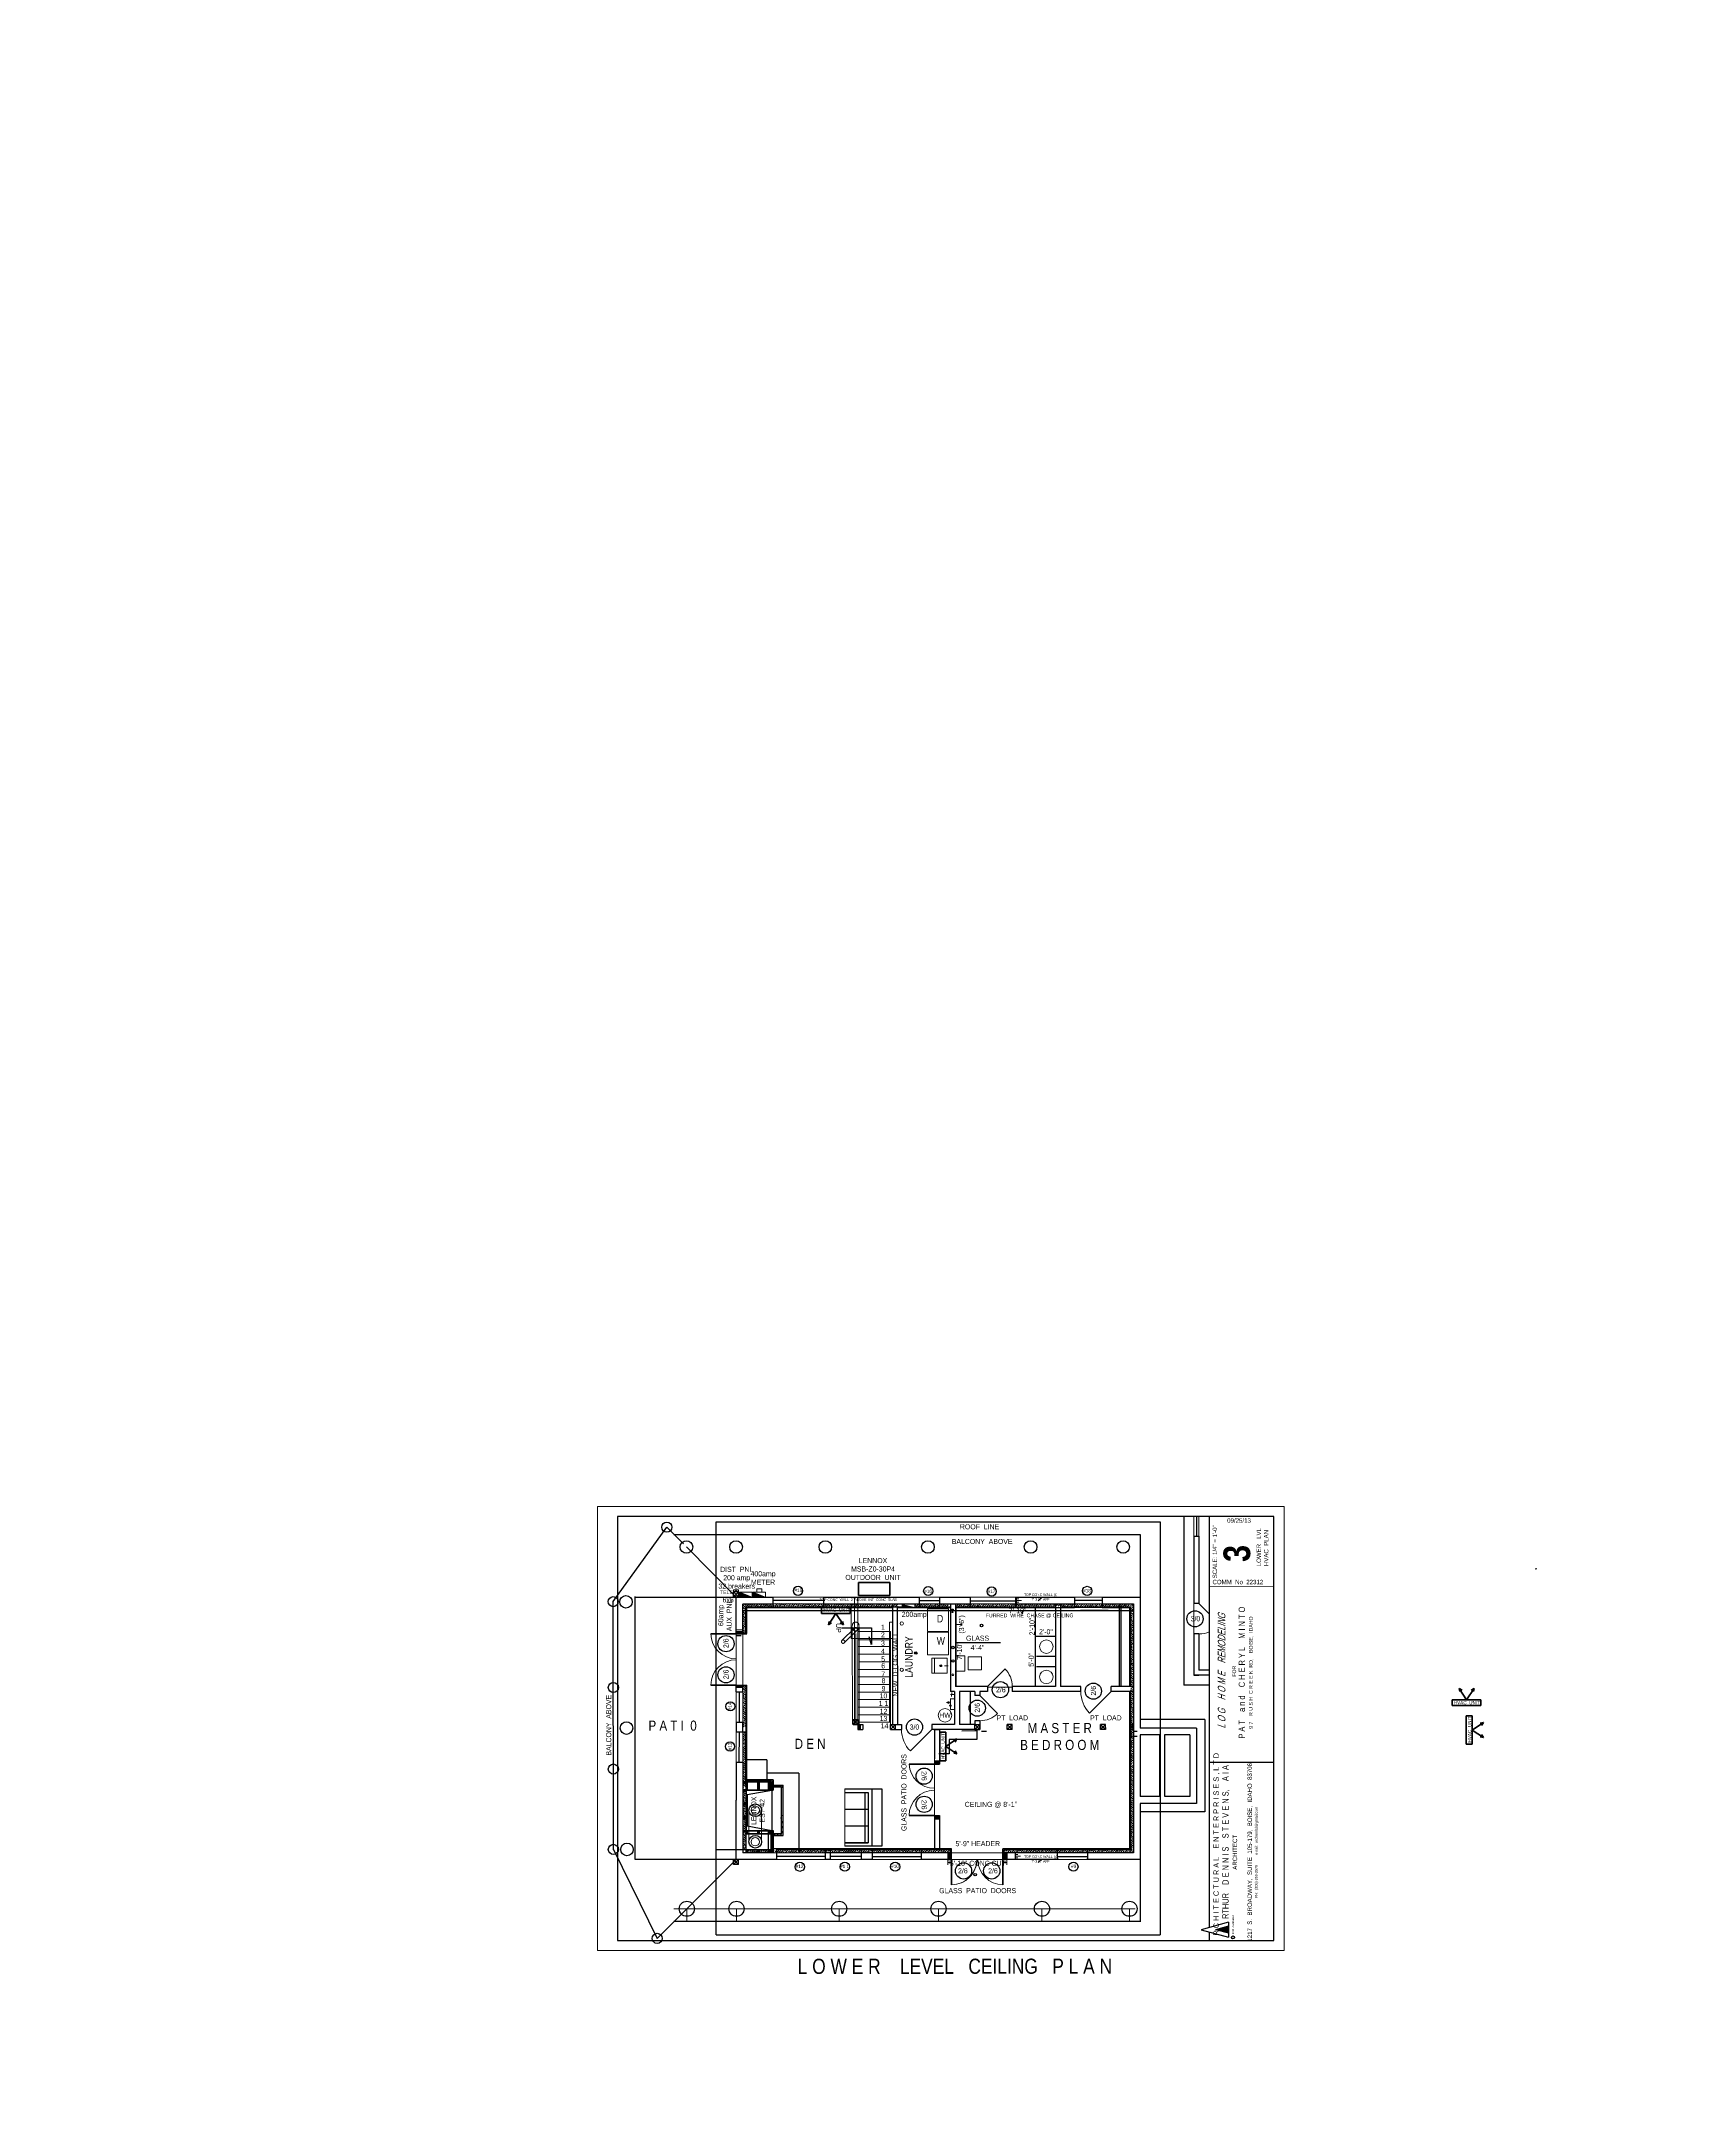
# Paper-space layout '8.5x11' of a CAD drawing. Header units: inches. Extents: x 0 to 8.2, y 0 to 10.2.
# The model-space entities are those that its viewports show. They can reach past a viewport. Long polylines and large blocks are cut down to what shows.
import ezdxf

# ---------------------------------------------------------------- set-up
doc = ezdxf.new("R2010")
doc.units = ezdxf.units.IN
doc.header["$MEASUREMENT"] = 0
for name, pattern in [('DASHDOT2', [0.5, 0.25, -0.125, 0, -0.125]), ('DOT', [0.25, 0, -0.25]), ('HIDDEN', [0.375, 0.25, -0.125])]:
    doc.linetypes.add(name, pattern=pattern)
for name, color, linetype, lineweight in [('APPLIANCES', 7, 'Continuous', 20), ('BUILT-INS', 6, 'Continuous', 25), ('CONCRETE', 7, 'Continuous', 25), ('DOORS', 7, 'Continuous', 60), ('DRIVEWAY', 7, 'DOT', 30), ('ELEC SYMBOLS', 7, 'Continuous', 20), ('FOUNDATION', 7, 'Continuous', 30), ('GRID', 1, 'Continuous', 9), ('HVAC', 1, 'Continuous', 20), ('MASONRY', 14, 'Continuous', 30), ('NEW FRAMING', 6, 'Continuous', 30), ('NEW FRAMMING', 6, 'Continuous', 30), ('PLUMBING', 5, 'Continuous', 20), ('ROOF', 7, 'HIDDEN', 30), ('ROOF FRAMING', 7, 'Continuous', 20), ('STAIRS', 7, 'Continuous', 20), ('WALL FRAMING', 7, 'Continuous', 30), ('WALLS', 7, 'Continuous', 30), ('WINDOWS', 5, 'Continuous', 30)]:
    doc.layers.add(name, color=color, linetype=linetype, lineweight=lineweight)
for name, color, linetype in [('SETBACK', 1, 'DASHDOT2'), ('TEXT', 7, 'Continuous'), ('TEXT80', 15, 'Continuous'), ('TITLE BLOCK', 7, 'Continuous'), ('TITLE_BLOCK', 250, 'Continuous')]:
    doc.layers.add(name, color=color, linetype=linetype)
doc.layers.get('GRID').off()
doc.styles.add('ARCH ENT', font='technical.ttf', dxfattribs={"height": 2})
doc.styles.add('ARCHENT', font='technical.ttf', dxfattribs={"height": 6})
doc.styles.add('EXIST', font='romans.shx', dxfattribs={"width": 0.75, "oblique": 20, "height": 12})

# ---------------------------------------------------------------- blocks, each defined once
blk = doc.blocks.new('A$C4B672F97')
at = {"layer": 'STAIRS', "color": 7, "linetype": 'HIDDEN', "lineweight": 9, "ltscale": 15}
for p, q in [((-3.1, 2.5), (-18, -12.3)), ((-0.3, -0.3), (-15.2, -15.2))]:
    blk.add_line(p, q, dxfattribs=at)
at = {"layer": 'STAIRS', "linetype": 'DASHDOT2', "lineweight": 9, "ltscale": 150}
for centre in [(-1.7, 1.1), (-16.6, -13.7)]:
    blk.add_circle(centre, 2, dxfattribs=at)
at = {"layer": 'STAIRS', "color": 7, "linetype": 'HIDDEN', "lineweight": 9, "ltscale": 15}
for centre, start, end in [((-1.7, 5.6), 0, 180), ((-1.7, 3.1), 180, 0)]:
    blk.add_arc(centre, 4, start, end, dxfattribs=at)

msp = doc.modelspace()

# ---------------------------------------------------------------- hatches: boundary and pattern name
at = {"layer": 'ELEC SYMBOLS', "linetype": 'Continuous', "lineweight": 20, "ltscale": 20}
for color, points in [(7, [(-74.2, 783.3), (-74.2, 777.4), (-59.2, 777.4)]), (7, [(-58.4, 783.3), (-58.4, 777.4), (-43.4, 777.4)]), (6, [(118.9, 768.4), (118.9, 764.9), (133.9, 764.9)])]:
    msp.add_hatch(color=color, dxfattribs=at).paths.add_polyline_path(points)
at = {"layer": 'NEW FRAMING', "linetype": 'Continuous', "lineweight": 9, "ltscale": 25}
h = msp.add_hatch(dxfattribs=at)
h.set_pattern_fill('ANSI33', color=256, scale=15, angle=90, style=0)
h.set_pattern_definition([(135, (1196.1344, -4202.763), (-2.6516504, -2.6516504), []), (135, (1196.1344, -4200.1112), (-2.6516504, -2.6516504), [1.875, -0.9375])])
h.paths.add_polyline_path([(-70, 735.3), (-67, 735.3), (-67, 769.3), (-70, 769.3)])
h = msp.add_hatch(dxfattribs=at)
h.set_pattern_fill('ANSI33', color=256, scale=15, style=0)
h.set_pattern_definition([(45, (-5004.9994, -497.4128), (-2.6516504, 2.6516504), []), (45, (-5002.3477, -497.4128), (-2.6516504, 2.6516504), [1.875, -0.9375])])
h.paths.add_polyline_path([(-67, 768.7), (-67, 765.7), (-33, 765.7), (-33, 768.7)])
h = msp.add_hatch(dxfattribs=at)
h.set_pattern_fill('ANSI33', color=256, scale=15, style=0)
h.set_pattern_definition([(45, (-4970.465, -496.5565), (-2.6516504, 2.6516504), []), (45, (-4967.8133, -496.5565), (-2.6516504, 2.6516504), [1.875, -0.9375])])
h.paths.add_polyline_path([(-32.4, 769.6), (-32.4, 766.6), (1.6, 766.6), (1.6, 769.6)])
h = msp.add_hatch(dxfattribs=at)
h.set_pattern_fill('ANSI33', color=256, scale=15, style=0)
h.set_pattern_definition([(45, (-4936.102, -497.0703), (-2.6516504, 2.6516504), []), (45, (-4933.4503, -497.0703), (-2.6516504, 2.6516504), [1.875, -0.9375])])
h.paths.add_polyline_path([(1.9, 769.1), (1.9, 766.1), (35.9, 766.1), (35.9, 769.1)])
h = msp.add_hatch(dxfattribs=at)
h.set_pattern_fill('ANSI33', color=256, scale=15, style=0)
h.set_pattern_definition([(45, (-4901.6196, -496.9874), (-2.6516504, 2.6516504), []), (45, (-4898.968, -496.9874), (-2.6516504, 2.6516504), [1.875, -0.9375])])
h.paths.add_polyline_path([(36.4, 769.2), (36.4, 766.2), (70.4, 766.2), (70.4, 769.2)])
h = msp.add_hatch(dxfattribs=at)
h.set_pattern_fill('ANSI33', color=256, scale=15, style=0)
h.set_pattern_definition([(45, (-4867.2175, -496.997), (-2.6516504, 2.6516504), []), (45, (-4864.5658, -496.997), (-2.6516504, 2.6516504), [1.875, -0.9375])])
h.paths.add_polyline_path([(70.8, 769.2), (70.8, 766.2), (104.8, 766.2), (104.8, 769.2)])
h = msp.add_hatch(dxfattribs=at)
h.set_pattern_fill('ANSI33', color=256, scale=15, style=0)
h.set_pattern_definition([(45, (-4832.683, -496.997), (-2.6516504, 2.6516504), []), (45, (-4830.0314, -496.997), (-2.6516504, 2.6516504), [1.875, -0.9375])])
h.paths.add_polyline_path([(114.2, 766.2), (114.2, 769.2), (105.3, 769.2), (105.3, 766.2)])
h = msp.add_hatch(dxfattribs=at)
h.set_pattern_fill('ANSI33', color=256, scale=15, style=0)
h.set_pattern_definition([(45, (-4804.9366, -493.893), (-2.6516504, 2.6516504), []), (45, (-4802.285, -493.893), (-2.6516504, 2.6516504), [1.875, -0.9375])])
h.paths.add_polyline_path([(133.9, 769.3), (133.9, 766.3), (140.8, 766.3), (140.8, 769.3)])
h = msp.add_hatch(dxfattribs=at)
h.set_pattern_fill('ANSI33', color=256, scale=15, style=0)
h.set_pattern_definition([(45, (-4798.455, -497.029), (-2.6516504, 2.6516504), []), (45, (-4795.8032, -497.029), (-2.6516504, 2.6516504), [1.875, -0.9375])])
h.paths.add_polyline_path([(139.6, 769.1), (139.6, 766.1), (173.6, 766.1), (173.6, 769.1)])
h = msp.add_hatch(dxfattribs=at)
h.set_pattern_fill('ANSI33', color=256, scale=15, style=0)
h.set_pattern_definition([(45, (-4763.2696, -497.0833), (-2.6516504, 2.6516504), []), (45, (-4760.618, -497.0833), (-2.6516504, 2.6516504), [1.875, -0.9375])])
h.paths.add_polyline_path([(182.3, 769.1), (182.3, 766.1), (208.7, 766.1), (208.7, 769.1)])
h = msp.add_hatch(dxfattribs=at)
h.set_pattern_fill('ANSI33', color=256, scale=15, style=0)
h.set_pattern_definition([(45, (-4729.5574, -496.8614), (-2.6516504, 2.6516504), []), (45, (-4726.9058, -496.8614), (-2.6516504, 2.6516504), [1.875, -0.9375])])
h.paths.add_polyline_path([(208.5, 769.3), (208.5, 766.3), (242.5, 766.3), (242.5, 769.3)])
h = msp.add_hatch(dxfattribs=at)
h.set_pattern_fill('ANSI33', color=256, scale=15, style=0)
h.set_pattern_definition([(45, (-4695.075, -496.7786), (-2.6516504, 2.6516504), []), (45, (-4692.4235, -496.7786), (-2.6516504, 2.6516504), [1.875, -0.9375])])
h.paths.add_polyline_path([(242.9, 769.4), (242.9, 766.4), (276.9, 766.4), (276.9, 769.4)])
h = msp.add_hatch(dxfattribs=at)
h.set_pattern_fill('ANSI33', color=256, scale=15, style=0)
h.set_pattern_definition([(45, (-4660.673, -496.7882), (-2.6516504, 2.6516504), []), (45, (-4658.0213, -496.7882), (-2.6516504, 2.6516504), [1.875, -0.9375])])
h.paths.add_polyline_path([(277.3, 769.4), (277.3, 766.4), (311.3, 766.4), (311.3, 769.4)])
h = msp.add_hatch(dxfattribs=at)
h.set_pattern_fill('ANSI33', color=256, scale=15, style=0)
h.set_pattern_definition([(45, (-4628.959, -496.8186), (-2.6516504, 2.6516504), []), (45, (-4626.3074, -496.8186), (-2.6516504, 2.6516504), [1.875, -0.9375])])
h.paths.add_polyline_path([(309.1, 769.3), (309.1, 766.3), (343.1, 766.3), (343.1, 769.3)])
h = msp.add_hatch(dxfattribs=at)
h.set_pattern_fill('ANSI33', color=256, scale=15, style=0)
h.set_pattern_definition([(45, (-4594.8137, -496.939), (-2.6516504, 2.6516504), []), (45, (-4592.162, -496.939), (-2.6516504, 2.6516504), [1.875, -0.9375])])
h.paths.add_polyline_path([(343.2, 769.2), (343.2, 766.2), (377.2, 766.2), (377.2, 769.2)])
h = msp.add_hatch(dxfattribs=at)
h.set_pattern_fill('ANSI33', color=256, scale=15, angle=180, style=0)
h.set_pattern_definition([(225, (5348.6944, 2031.9067), (2.6516504, -2.6516504), []), (225, (5346.0427, 2031.9067), (2.6516504, -2.6516504), [1.875, -0.9375])])
h.paths.add_polyline_path([(388.6, 765.7), (388.6, 768.7), (376.7, 768.7), (376.7, 765.7)])
h = msp.add_hatch(dxfattribs=at)
h.set_pattern_fill('ANSI33', color=256, scale=15, angle=270, style=0)
h.set_pattern_definition([(315, (-872.744, 5724.277), (2.6516504, 2.6516504), []), (315, (-872.744, 5721.6255), (2.6516504, 2.6516504), [1.875, -0.9375])])
h.paths.add_polyline_path([(393.4, 769.4), (390.4, 769.4), (390.4, 752.3), (393.4, 752.3)])
h = msp.add_hatch(dxfattribs=at)
h.set_pattern_fill('ANSI33', color=256, scale=15, angle=270, style=0)
h.set_pattern_definition([(315, (-872.5216, 5689.311), (2.6516504, 2.6516504), []), (315, (-872.5216, 5686.659), (2.6516504, 2.6516504), [1.875, -0.9375])])
h.paths.add_polyline_path([(393.6, 751.3), (390.6, 751.3), (390.6, 717.3), (393.6, 717.3)])
h = msp.add_hatch(dxfattribs=at)
h.set_pattern_fill('ANSI33', color=256, scale=15, angle=270, style=0)
h.set_pattern_definition([(315, (-872.3917, 5669.9312), (2.6516504, 2.6516504), []), (315, (-872.3917, 5667.2796), (2.6516504, 2.6516504), [1.875, -0.9375])])
h.paths.add_polyline_path([(393.8, 717.5), (390.8, 717.5), (390.8, 697.9), (393.8, 697.9)])
h = msp.add_hatch(dxfattribs=at)
h.set_pattern_fill('ANSI33', color=256, scale=15, angle=270, style=0)
h.set_pattern_definition([(315, (-872.877, 5637.1454), (2.6516504, 2.6516504), []), (315, (-872.877, 5634.4938), (2.6516504, 2.6516504), [1.875, -0.9375])])
h.paths.add_polyline_path([(393.3, 699.1), (390.3, 699.1), (390.3, 665.1), (393.3, 665.1)])
h = msp.add_hatch(dxfattribs=at)
h.set_pattern_fill('ANSI33', color=256, scale=15, angle=90, style=0)
h.set_pattern_definition([(135, (1196.1232, -4299.3424), (-2.6516504, -2.6516504), []), (135, (1196.1232, -4296.6907), (-2.6516504, -2.6516504), [1.875, -0.9375])])
h.paths.add_polyline_path([(-70, 638.7), (-67, 638.7), (-67, 672.7), (-70, 672.7)])
h = msp.add_hatch(dxfattribs=at)
h.set_pattern_fill('ANSI33', color=256, scale=15, angle=270, style=0)
h.set_pattern_definition([(315, (-872.6546, 5602.179), (2.6516504, 2.6516504), []), (315, (-872.6546, 5599.5275), (2.6516504, 2.6516504), [1.875, -0.9375])])
h.paths.add_polyline_path([(393.5, 664.2), (390.5, 664.2), (390.5, 630.2), (393.5, 630.2)])
h = msp.add_hatch(dxfattribs=at)
h.set_pattern_fill('ANSI33', color=256, scale=15, angle=90, style=0)
h.set_pattern_definition([(135, (1196.1232, -4333.3424), (-2.6516504, -2.6516504), []), (135, (1196.1232, -4330.6907), (-2.6516504, -2.6516504), [1.875, -0.9375])])
h.paths.add_polyline_path([(-70, 622.9), (-67, 622.9), (-67, 638.7), (-70, 638.7)])
h = msp.add_hatch(dxfattribs=at)
h.set_pattern_fill('ANSI33', color=256, scale=15, angle=90, style=0)
h.set_pattern_definition([(135, (1195.858, -4352.691), (-2.6516504, -2.6516504), []), (135, (1195.858, -4350.0393), (-2.6516504, -2.6516504), [1.875, -0.9375])])
h.paths.add_polyline_path([(-67.3, 616.9), (-70.3, 616.9), (-70.3, 585.3), (-67.3, 585.3)])
h = msp.add_hatch(dxfattribs=at)
h.set_pattern_fill('ANSI33', color=256, scale=15, angle=270, style=0)
h.set_pattern_definition([(315, (-872.5133, 5583.264), (2.6516504, 2.6516504), []), (315, (-872.5133, 5580.6125), (2.6516504, 2.6516504), [1.875, -0.9375])])
h.paths.add_polyline_path([(393.6, 630.8), (390.6, 630.8), (390.6, 611.2), (393.6, 611.2)])
h = msp.add_hatch(dxfattribs=at)
h.set_pattern_fill('ANSI33', color=256, scale=15, angle=270, style=0)
h.set_pattern_definition([(315, (-872.9986, 5550.4783), (2.6516504, 2.6516504), []), (315, (-872.9986, 5547.8267), (2.6516504, 2.6516504), [1.875, -0.9375])])
h.paths.add_polyline_path([(393.2, 612.5), (390.2, 612.5), (390.2, 578.5), (393.2, 578.5)])
h = msp.add_hatch(dxfattribs=at)
h.set_pattern_fill('ANSI33', color=256, scale=15, angle=90, style=0)
h.set_pattern_definition([(135, (1196.2387, -4386.7756), (-2.6516504, -2.6516504), []), (135, (1196.2387, -4384.124), (-2.6516504, -2.6516504), [1.875, -0.9375])])
h.paths.add_polyline_path([(-69.9, 551.2), (-66.9, 551.2), (-66.9, 585.2), (-69.9, 585.2)])
h = msp.add_hatch(dxfattribs=at)
h.set_pattern_fill('ANSI33', color=256, scale=15, angle=270, style=0)
h.set_pattern_definition([(315, (-872.7763, 5515.512), (2.6516504, 2.6516504), []), (315, (-872.7763, 5512.8603), (2.6516504, 2.6516504), [1.875, -0.9375])])
h.paths.add_polyline_path([(393.4, 577.5), (390.4, 577.5), (390.4, 543.5), (393.4, 543.5)])
h = msp.add_hatch(dxfattribs=at)
h.set_pattern_fill('ANSI33', color=256, scale=15, angle=90, style=0)
h.set_pattern_definition([(135, (1195.5112, -4426.7565), (-2.6516504, -2.6516504), []), (135, (1195.5112, -4424.105), (-2.6516504, -2.6516504), [1.875, -0.9375])])
h.paths.add_polyline_path([(-70.6, 511.3), (-67.6, 511.3), (-67.6, 545.3), (-70.6, 545.3)])
h = msp.add_hatch(dxfattribs=at)
h.set_pattern_fill('ANSI33', color=256, scale=15, angle=270, style=0)
h.set_pattern_definition([(315, (-872.3228, 5483.3794), (2.6516504, 2.6516504), []), (315, (-872.3228, 5480.7278), (2.6516504, 2.6516504), [1.875, -0.9375])])
h.paths.add_polyline_path([(393.8, 545.4), (390.8, 545.4), (390.8, 511.4), (393.8, 511.4)])
h = msp.add_hatch(dxfattribs=at)
h.set_pattern_fill('ANSI33', color=256, scale=15, angle=90, style=0)
h.set_pattern_definition([(135, (1196.058, -4461.5082), (-2.6516504, -2.6516504), []), (135, (1196.058, -4458.8566), (-2.6516504, -2.6516504), [1.875, -0.9375])])
h.paths.add_polyline_path([(-70.1, 476.5), (-67.1, 476.5), (-67.1, 510.5), (-70.1, 510.5)])
h = msp.add_hatch(dxfattribs=at)
h.set_pattern_fill('ANSI33', color=256, scale=15, angle=270, style=0)
h.set_pattern_definition([(315, (-872.5984, 5448.9106), (2.6516504, 2.6516504), []), (315, (-872.5984, 5446.259), (2.6516504, 2.6516504), [1.875, -0.9375])])
h.paths.add_polyline_path([(393.6, 510.9), (390.6, 510.9), (390.6, 476.9), (393.6, 476.9)])
h = msp.add_hatch(dxfattribs=at)
h.set_pattern_fill('ANSI33', color=256, scale=15, angle=180, style=0)
h.set_pattern_definition([(225, (4907.3454, 1739.959), (2.6516504, -2.6516504), []), (225, (4904.6938, 1739.959), (2.6516504, -2.6516504), [1.875, -0.9375])])
h.paths.add_polyline_path([(-35.3, 473.8), (-35.3, 476.8), (-64.7, 476.8), (-64.7, 473.8)])
h = msp.add_hatch(dxfattribs=at)
h.set_pattern_fill('ANSI33', color=256, scale=15, angle=180, style=0)
h.set_pattern_definition([(225, (4937.011, 1739.243), (2.6516504, -2.6516504), []), (225, (4934.3594, 1739.243), (2.6516504, -2.6516504), [1.875, -0.9375])])
h.paths.add_polyline_path([(-1, 473.1), (-1, 476.1), (-35, 476.1), (-35, 473.1)])
h = msp.add_hatch(dxfattribs=at)
h.set_pattern_fill('ANSI33', color=256, scale=15, angle=180, style=0)
h.set_pattern_definition([(225, (4967.651, 1739.618), (2.6516504, -2.6516504), []), (225, (4964.9993, 1739.618), (2.6516504, -2.6516504), [1.875, -0.9375])])
h.paths.add_polyline_path([(29.6, 473.5), (29.6, 476.5), (-4.4, 476.5), (-4.4, 473.5)])
h = msp.add_hatch(dxfattribs=at)
h.set_pattern_fill('ANSI33', color=256, scale=15, angle=180, style=0)
h.set_pattern_definition([(225, (5000.2463, 1739.9565), (2.6516504, -2.6516504), []), (225, (4997.5947, 1739.9565), (2.6516504, -2.6516504), [1.875, -0.9375])])
h.paths.add_polyline_path([(62.2, 473.8), (62.2, 476.8), (28.2, 476.8), (28.2, 473.8)])
h = msp.add_hatch(dxfattribs=at)
h.set_pattern_fill('ANSI33', color=256, scale=15, angle=180, style=0)
h.set_pattern_definition([(225, (5023.3364, 1739.3798), (2.6516504, -2.6516504), []), (225, (5020.6848, 1739.3798), (2.6516504, -2.6516504), [1.875, -0.9375])])
h.paths.add_polyline_path([(85.3, 473.2), (85.3, 476.2), (51.3, 476.2), (51.3, 473.2)])
h = msp.add_hatch(dxfattribs=at)
h.set_pattern_fill('ANSI33', color=256, scale=15, angle=180, style=0)
h.set_pattern_definition([(225, (5057.322, 1739.7155), (2.6516504, -2.6516504), []), (225, (5054.6703, 1739.7155), (2.6516504, -2.6516504), [1.875, -0.9375])])
h.paths.add_polyline_path([(115.1, 473.6), (115.1, 476.6), (85.3, 476.6), (85.3, 473.6)])
h = msp.add_hatch(dxfattribs=at)
h.set_pattern_fill('ANSI33', color=256, scale=15, angle=180, style=0)
h.set_pattern_definition([(225, (5087.2428, 1740.1), (2.6516504, -2.6516504), []), (225, (5084.591, 1740.1), (2.6516504, -2.6516504), [1.875, -0.9375])])
h.paths.add_polyline_path([(149.2, 473.9), (149.2, 476.9), (115.2, 476.9), (115.2, 473.9)])
h = msp.add_hatch(dxfattribs=at)
h.set_pattern_fill('ANSI33', color=256, scale=15, style=0)
h.set_pattern_definition([(45, (-4785.804, -786.3637), (-2.6516504, 2.6516504), []), (45, (-4783.1524, -786.3637), (-2.6516504, 2.6516504), [1.875, -0.9375])])
h.paths.add_polyline_path([(160, 473.8), (160, 476.8), (149.2, 476.8), (149.2, 473.8)])
h = msp.add_hatch(dxfattribs=at)
h.set_pattern_fill('ANSI33', color=256, scale=15, style=0)
h.set_pattern_definition([(45, (-4773.907, -786.2443), (-2.6516504, 2.6516504), []), (45, (-4771.2555, -786.2443), (-2.6516504, 2.6516504), [1.875, -0.9375])])
h.paths.add_polyline_path([(171.9, 473.9), (171.9, 476.9), (161.1, 476.9), (161.1, 473.9)])
h = msp.add_hatch(dxfattribs=at)
h.set_pattern_fill('ANSI33', color=256, scale=15, style=0)
h.set_pattern_definition([(45, (-4763.1874, -786.5375), (-2.6516504, 2.6516504), []), (45, (-4760.5358, -786.5375), (-2.6516504, 2.6516504), [1.875, -0.9375])])
h.paths.add_polyline_path([(176.7, 473.6), (176.7, 476.6), (171.8, 476.6), (171.8, 473.6)])
h = msp.add_hatch(dxfattribs=at)
h.set_pattern_fill('ANSI33', color=256, scale=15, angle=180, style=0)
h.set_pattern_definition([(225, (5211.7687, 1739.9265), (2.6516504, -2.6516504), []), (225, (5209.117, 1739.9265), (2.6516504, -2.6516504), [1.875, -0.9375])])
h.paths.add_polyline_path([(273.8, 473.8), (273.8, 476.8), (239.8, 476.8), (239.8, 473.8)])
h = msp.add_hatch(dxfattribs=at)
h.set_pattern_fill('ANSI33', color=256, scale=15, angle=180, style=0)
h.set_pattern_definition([(225, (5246.2374, 1739.651), (2.6516504, -2.6516504), []), (225, (5243.5858, 1739.651), (2.6516504, -2.6516504), [1.875, -0.9375])])
h.paths.add_polyline_path([(308.2, 473.5), (308.2, 476.5), (274.2, 476.5), (274.2, 473.5)])
h = msp.add_hatch(dxfattribs=at)
h.set_pattern_fill('ANSI33', color=256, scale=15, angle=180, style=0)
h.set_pattern_definition([(225, (5278.029, 1739.5966), (2.6516504, -2.6516504), []), (225, (5275.3775, 1739.5966), (2.6516504, -2.6516504), [1.875, -0.9375])])
h.paths.add_polyline_path([(340, 473.4), (340, 476.4), (306, 476.4), (306, 473.4)])
h = msp.add_hatch(dxfattribs=at)
h.set_pattern_fill('ANSI33', color=256, scale=15, angle=180, style=0)
h.set_pattern_definition([(225, (5312.8507, 1739.9528), (2.6516504, -2.6516504), []), (225, (5310.199, 1739.9528), (2.6516504, -2.6516504), [1.875, -0.9375])])
h.paths.add_polyline_path([(374.8, 473.8), (374.8, 476.8), (340.8, 476.8), (340.8, 473.8)])
h = msp.add_hatch(dxfattribs=at)
h.set_pattern_fill('ANSI33', color=256, scale=15, angle=180, style=0)
h.set_pattern_definition([(225, (5346.122, 1739.8414), (2.6516504, -2.6516504), []), (225, (5343.4705, 1739.8414), (2.6516504, -2.6516504), [1.875, -0.9375])])
h.paths.add_polyline_path([(393.7, 473.7), (393.7, 476.7), (374.1, 476.7), (374.1, 473.7)])
at = {"layer": 'TITLE_BLOCK', "linetype": 'Continuous', "ltscale": 0.5}
msp.add_hatch(color=1, dxfattribs=at).paths.add_polyline_path([(506.9, 386.1), (491.3, 381.8), (506.9, 377.6)])

# ---------------------------------------------------------------- linework, layer by layer
at = {"layer": 'APPLIANCES', "color": 7, "linetype": 'Continuous', "lineweight": 20, "ltscale": 20}
for p, q in [((174, 763.5), (149, 763.5)), ((149, 763.5), (149, 736.5)), ((174, 763.5), (174, 736.5)), ((149, 736.5), (174, 736.5)), ((174, 735.5), (149, 735.5)), ((149, 735.5), (149, 708.5)), ((174, 735.5), (174, 708.5)), ((149, 708.5), (174, 708.5))]:
    msp.add_line(p, q, dxfattribs=at)
at = {"layer": 'BUILT-INS', "linetype": 'Continuous', "ltscale": 20}
for p, q in [((277.3, 730.9), (277.4, 764.9)), ((199.7, 664.9), (199.8, 625.9)), ((94.7, 549.2), (94.7, 481.2))]:
    msp.add_line(p, q, dxfattribs=at)
at = {"layer": 'BUILT-INS', "linetype": 'Continuous', "ltscale": 15}
for p, q in [((376.7, 767.4), (376.7, 670.9)), ((207.7, 619.9), (207.7, 607.9)), ((174.7, 607.9), (174.7, 590.9))]:
    msp.add_line(p, q, dxfattribs=at)
at = {"layer": 'BUILT-INS', "linetype": 'HIDDEN', "ltscale": 15}
msp.add_line((378.7, 767.4), (378.7, 670.9), dxfattribs=at)
at = {"layer": 'BUILT-INS', "color": 1, "linetype": 'Continuous', "lineweight": 30, "ltscale": 20}
for p, q in [((182.2, 722.9), (183.3, 722.9)), ((277.3, 730.9), (301.3, 730.9)), ((277.3, 670.9), (277.3, 730.9))]:
    msp.add_line(p, q, dxfattribs=at)
at = {"layer": 'BUILT-INS', "color": 1, "linetype": 'Continuous', "lineweight": 20, "ltscale": 20}
msp.add_line((301.3, 670.9), (301.3, 730.9), dxfattribs=at)
at = {"layer": 'BUILT-INS', "linetype": 'HIDDEN', "ltscale": 20}
for p, q in [((278.7, 706.9), (300.7, 706.9)), ((278.7, 694.9), (300.7, 694.9))]:
    msp.add_line(p, q, dxfattribs=at)
at = {"layer": 'BUILT-INS', "ltscale": 15}
for p, q in [((174.7, 590.9), (162.7, 590.9)), ((207.7, 607.9), (174.7, 607.9))]:
    msp.add_line(p, q, dxfattribs=at)
at = {"layer": 'BUILT-INS', "color": 6, "linetype": 'Continuous', "lineweight": 20, "ltscale": 20}
msp.add_line((50.7, 481.2), (50.7, 549.2), dxfattribs=at)
at = {"layer": 'BUILT-INS', "color": 6, "linetype": 'Continuous', "ltscale": 20}
for p, q in [((50.7, 549.2), (94.7, 549.2)), ((50.7, 545.2), (78.7, 545.2)), ((74.7, 545.2), (74.7, 485.2)), ((78.7, 545.2), (78.7, 485.2)), ((82.7, 549.2), (82.7, 481.2)), ((50.7, 525.2), (78.7, 525.2)), ((50.7, 505.2), (78.7, 505.2)), ((50.7, 505.2), (78.7, 505.2)), ((50.7, 505.2), (78.7, 505.2)), ((78.7, 485.2), (50.7, 485.2)), ((50.7, 485.2), (78.7, 485.2)), ((50.7, 485.2), (78.7, 485.2)), ((94.7, 481.2), (50.7, 481.2))]:
    msp.add_line(p, q, dxfattribs=at)
at = {"layer": 'CONCRETE', "ltscale": 15}
for p, q in [((-198.3, 465.4), (-198.3, 777.9)), ((-198.3, 777.4), (-78.3, 777.4)), ((-78.3, 465.4), (-198.3, 465.4))]:
    msp.add_line(p, q, dxfattribs=at)
at = {"layer": 'CONCRETE', "color": 6, "linetype": 'Continuous', "lineweight": 9, "ltscale": 25}
for p, q in [((-78.3, 738.2), (-70.3, 738.2)), ((173.2, 464.7), (173.2, 458.9)), ((173.2, 461.8), (175.5, 462.4)), ((173.2, 461.8), (176.8, 461.8)), ((173.2, 461.8), (175.5, 461.1)), ((243.2, 461.8), (239.6, 461.8)), ((243.2, 461.8), (240.8, 462.4)), ((243.2, 461.8), (240.8, 461.1)), ((243.2, 464.7), (243.2, 458.9))]:
    msp.add_line(p, q, dxfattribs=at)
at = {"layer": 'CONCRETE', "color": 7, "linetype": 'Continuous', "lineweight": 30, "ltscale": 25}
for centre in [(-4.8, 784.8), (149.9, 784.5), (225.3, 784), (338.8, 784.7), (-85.4, 647.4), (-85.6, 599.7), (-2.7, 456.7), (50.8, 456.8), (110.6, 456.8), (322.5, 456.8)]:
    msp.add_circle(centre, 5.42, dxfattribs=at)
at = {"layer": 'DOORS', "ltscale": 15}
msp.add_line((471.7, 769.6), (484.2, 757.1), dxfattribs=at)
at = {"layer": 'DOORS', "color": 6, "linetype": 'Continuous', "ltscale": 15}
for p, q in [((-78.3, 733.8), (-108.3, 733.8)), ((-78.3, 672.8), (-108.3, 672.8)), ((157.2, 578.6), (127.2, 578.6)), ((157.2, 517.6), (127.2, 517.6)), ((177.7, 465.4), (177.7, 435.4)), ((238.7, 465.4), (238.7, 435.4))]:
    msp.add_line(p, q, dxfattribs=at)
at = {"layer": 'DOORS', "color": 6, "lineweight": 9, "ltscale": 15}
msp.add_line((177.7, 435.4), (177.7, 465.4), dxfattribs=at)
at = {"layer": 'DOORS', "color": 6, "linetype": 'Continuous', "lineweight": 9, "ltscale": 20}
for centre, start, end in [((-78.3, 733.8), 180, 270), ((-78.3, 672.8), 90, 180)]:
    msp.add_arc(centre, 30, start, end, dxfattribs=at)
at = {"layer": 'DOORS', "lineweight": 9, "ltscale": 15}
msp.add_arc((471.7, 769.6), 36, 270, 290.3616, dxfattribs=at)
at = {"layer": 'DOORS', "color": 6, "linetype": 'Continuous', "lineweight": 5, "ltscale": 15}
for centre, radius, start, end in [((219.8, 670.9), 30, 0, 45), ((367.2, 664.9), 36, 180, 225), ((154.2, 619.9), 36.1, 179.8335, 225.0079), ((157.2, 580.2), 30.1, 183.0412, 269.943), ((157.2, 517.6), 30, 90, 180), ((177.7, 465.4), 30, 270, 0), ((238.7, 465.4), 30, 180, 270)]:
    msp.add_arc(centre, radius, start, end, dxfattribs=at)
at = {"layer": 'DOORS', "color": 6, "linetype": 'Continuous', "lineweight": 9, "ltscale": 25}
for centre, start, end in [((177.7, 465.4), 270, 0.0001), ((238.7, 465.4), 180.0001, 270)]:
    msp.add_arc(centre, 30, start, end, dxfattribs=at)
at = {"layer": 'DRIVEWAY', "color": 6, "linetype": 'Continuous', "lineweight": 9, "ltscale": 20}
msp.add_arc((211.2, 660.3), 30, 270, 315, dxfattribs=at)
at = {"layer": 'ELEC SYMBOLS', "color": 7, "linetype": 'Continuous', "lineweight": 20, "ltscale": 20}
for p, q in [((-81.4, 783.4), (-81.4, 785.9)), ((-81.4, 785.9), (-75.4, 785.9)), ((-75.4, 783.4), (-75.4, 785.9)), ((-53.9, 783.3), (-53.9, 787.2)), ((-53.9, 787.2), (-47.9, 787.2)), ((-47.9, 783.3), (-47.9, 787.2)), ((-74.2, 777.4), (-74.2, 783.3)), ((-74.2, 783.3), (-59.2, 783.3)), ((-74.2, 783.3), (-59.2, 777.4)), ((-59.2, 777.4), (-59.2, 783.3)), ((-58.4, 777.4), (-58.4, 783.3)), ((-58.4, 783.3), (-43.4, 783.3)), ((-58.4, 783.3), (-43.4, 777.4)), ((-43.4, 777.4), (-43.4, 783.3))]:
    msp.add_line(p, q, dxfattribs=at)
at = {"layer": 'ELEC SYMBOLS', "color": 6, "linetype": 'Continuous', "lineweight": 20, "ltscale": 20}
for p, q in [((118.9, 768.9), (118.9, 764.9)), ((133.9, 768.9), (118.9, 768.9)), ((133.9, 764.9), (118.9, 768.4)), ((133.9, 764.9), (118.9, 764.9)), ((133.9, 768.9), (133.9, 764.9))]:
    msp.add_line(p, q, dxfattribs=at)
at = {"layer": 'ELEC SYMBOLS', "color": 7, "lineweight": 20, "ltscale": 15}
msp.add_circle((-78.5, 784.7), 1, dxfattribs=at)
at = {"layer": 'FOUNDATION', "color": 8, "ltscale": 15}
for p, q in [((468.7, 621.6), (401.7, 621.6)), ((468.7, 621.6), (468.7, 532.1)), ((460.7, 613.6), (430.7, 613.6)), ((460.7, 613.6), (460.7, 540.1)), ((425.7, 540.1), (401.7, 540.1)), ((468.7, 532.1), (401.7, 532.1)), ((460.7, 540.1), (431.2, 540.1))]:
    msp.add_line(p, q, dxfattribs=at)
at = {"layer": 'HVAC', "color": 1, "linetype": 'Continuous', "lineweight": 50, "ltscale": 20}
for p, q in [((66.9, 794.8), (104.1, 794.8)), ((66.9, 794.8), (66.9, 779.1)), ((104.1, 794.8), (104.1, 779.1)), ((66.9, 779.1), (104.1, 779.1))]:
    msp.add_line(p, q, dxfattribs=at)
at = {"layer": 'HVAC', "lineweight": 50, "ltscale": 25}
for p, q in [((57.2, 764.9), (23.2, 764.9)), ((57.2, 757.9), (23.2, 757.9)), ((40.2, 757.9), (31.2, 744.5)), ((32.2, 748.3), (31.2, 744.5)), ((31.2, 744.5), (34.9, 746.7)), ((40.2, 757.9), (49.1, 744.5)), ((49.1, 744.5), (45.4, 746.7)), ((48.2, 748.3), (49.1, 744.5)), ((789.7, 655.3), (780.8, 668.7)), ((781.7, 664.9), (780.8, 668.7)), ((780.8, 668.7), (784.5, 666.5)), ((789.7, 655.3), (798.7, 668.7)), ((798.7, 668.7), (795, 666.5)), ((797.8, 664.9), (798.7, 668.7)), ((772.7, 655.3), (806.7, 655.3)), ((772.7, 648.3), (806.7, 648.3)), ((163.7, 616.8), (163.7, 582.8)), ((170.7, 616.8), (170.7, 582.8)), ((789.4, 636.3), (789.4, 602.3)), ((796.4, 636.3), (796.4, 602.3)), ((796.4, 619.3), (809.7, 628.2)), ((796.4, 619.3), (809.7, 610.3)), ((806, 627.3), (809.7, 628.2)), ((809.7, 628.2), (807.6, 624.5)), ((809.7, 610.3), (807.6, 614)), ((170.7, 599.8), (184, 608.7)), ((170.7, 599.8), (184, 590.8)), ((180.3, 607.8), (184, 608.7)), ((180.3, 591.7), (184, 590.8)), ((184, 608.7), (181.9, 605)), ((184, 590.8), (181.9, 594.5)), ((806, 611.3), (809.7, 610.3))]:
    msp.add_line(p, q, dxfattribs=at)
at = {"layer": 'HVAC', "lineweight": 50, "ltscale": 15}
for p, q in [((23.2, 764.9), (23.2, 757.9)), ((57.2, 764.9), (57.2, 757.9)), ((772.7, 648.3), (772.7, 655.3)), ((806.7, 648.3), (806.7, 655.3)), ((163.7, 616.8), (170.7, 616.8)), ((789.4, 636.3), (796.4, 636.3)), ((789.4, 602.3), (796.4, 602.3)), ((163.7, 582.8), (170.7, 582.8))]:
    msp.add_line(p, q, dxfattribs=at)
at = {"layer": 'MASONRY', "color": 1, "linetype": 'Continuous', "lineweight": 30, "ltscale": 15}
for p, q in [((-41.9, 583.9), (-65.7, 584)), ((-3.9, 567.9), (-41.9, 567.9))]:
    msp.add_line(p, q, dxfattribs=at)
at = {"layer": 'MASONRY', "color": 1, "linetype": 'Continuous', "lineweight": 30, "ltscale": 20}
for p, q in [((-41.9, 583.9), (-41.9, 559.9)), ((-3.9, 567.9), (-3.9, 476.9))]:
    msp.add_line(p, q, dxfattribs=at)
at = {"layer": 'MASONRY', "color": 1, "linetype": 'Continuous', "lineweight": 40, "ltscale": 15}
for p, q in [((-34.3, 559.9), (-65.7, 560)), ((-34.3, 559.9), (-34.3, 547.9)), ((-34.3, 473.4), (-34.3, 500))]:
    msp.add_line(p, q, dxfattribs=at)
at = {"layer": 'MASONRY', "color": 1, "linetype": 'Continuous', "lineweight": 9, "ltscale": 20}
for p, q in [((-63.3, 559.9), (-64.4, 557.9)), ((-59.8, 559.9), (-61, 557.9)), ((-56.3, 559.9), (-57.5, 557.9)), ((-52.9, 559.9), (-54, 557.9)), ((-49.4, 559.9), (-50.6, 557.9)), ((-45.9, 559.9), (-47.1, 557.9)), ((-42.5, 559.9), (-43.6, 557.9)), ((-39, 559.9), (-40.2, 557.9)), ((-34.3, 559.5), (-36.3, 556.1)), ((-34.3, 553.5), (-36.3, 550.1)), ((-33.1, 553.9), (-34.3, 551.9)), ((-29.7, 553.9), (-30.8, 551.9)), ((-26.2, 553.9), (-27.4, 551.9)), ((-22.3, 553.9), (-24.3, 550.5)), ((-23.8, 517.9), (-25.8, 514.4)), ((-34.3, 500), (-36.3, 496.5)), ((-34.3, 494), (-36.3, 490.5)), ((-32, 495.9), (-33.2, 493.9)), ((-28.5, 495.9), (-29.7, 493.9)), ((-24.6, 495.9), (-25.8, 494)), ((-22.3, 511.9), (-24.3, 508.5)), ((-22.3, 505.9), (-24.3, 502.5)), ((-22.3, 499.9), (-24.3, 496.5)), ((-34.3, 488), (-36.3, 484.5)), ((-34.3, 482), (-36.3, 478.5)), ((-34.3, 476), (-35.8, 473.4))]:
    msp.add_line(p, q, dxfattribs=at)
at = {"layer": 'MASONRY', "color": 1, "linetype": 'HIDDEN', "lineweight": 30, "ltscale": 20}
for p, q in [((-36.3, 547.9), (-34.3, 547.9)), ((-34.3, 553.9), (-22.3, 553.9)), ((-22.3, 494), (-22.3, 553.9)), ((-36.3, 500), (-34.3, 500)), ((-34.3, 494), (-22.3, 494))]:
    msp.add_line(p, q, dxfattribs=at)
at = {"layer": 'NEW FRAMING', "linetype": 'Continuous', "lineweight": 30, "ltscale": 15}
msp.add_line((113.8, 626.3), (113.5, 765.7), dxfattribs=at)
at = {"layer": 'NEW FRAMING', "linetype": 'Continuous', "lineweight": 40, "ltscale": 15}
for p, q in [((-36.8, 557.4), (-70.3, 557.5)), ((-66.7, 555.8), (-70.3, 555.9)), ((-66.7, 548), (-70.3, 548)), ((-66.8, 546.3), (-70.3, 546.4)), ((-36.8, 547.9), (-66.8, 547.9)), ((-65.2, 557.5), (-65.2, 547.9)), ((-52.6, 557.5), (-52.6, 548)), ((-51.1, 557.5), (-51.1, 548)), ((-39.8, 557.4), (-39.8, 547.9)), ((-38.3, 557.4), (-38.3, 547.9)), ((-36.8, 557.4), (-36.8, 547.9)), ((-24.3, 551.9), (-34.3, 551.9)), ((-66.7, 531.9), (-70.3, 531.9)), ((-66.8, 530.3), (-70.3, 530.3)), ((-66.7, 515.9), (-70.3, 515.9)), ((-66.8, 514.3), (-70.3, 514.3)), ((-66.8, 499.9), (-70.3, 499.9)), ((-66.8, 498.3), (-70.3, 498.3)), ((-36.8, 499.5), (-66.8, 499.5)), ((-36.8, 496), (-66.8, 496)), ((-65.3, 496), (-65.3, 499.5)), ((-52.6, 496), (-52.6, 499.4)), ((-51.1, 496), (-51.1, 499.4)), ((-39.8, 496), (-39.8, 499.5)), ((-38.3, 496), (-38.3, 499.5)), ((-36.8, 496), (-36.8, 499.5)), ((-24.3, 496), (-34.3, 496)), ((-36.8, 477), (-66.8, 477)), ((-36.8, 473.5), (-66.8, 473.5)), ((-65.3, 473.5), (-65.3, 477)), ((-52.6, 473.5), (-52.6, 476.9)), ((-51.1, 473.5), (-51.1, 476.9)), ((-39.8, 473.5), (-39.8, 477)), ((-38.3, 473.5), (-38.3, 477)), ((-36.8, 473.5), (-36.8, 477))]:
    msp.add_line(p, q, dxfattribs=at)
at = {"layer": 'NEW FRAMING', "ltscale": 15}
for p, q in [((-66.7, 557.5), (-66.8, 473.5)), ((-24.3, 496), (-24.3, 551.9)), ((-39.8, 477), (-39.8, 496)), ((-36.8, 477), (-36.8, 496)), ((177.7, 465.4), (177.7, 471.4)), ((238.7, 465.4), (238.7, 471.4)), ((238.7, 465.4), (238.7, 435.4))]:
    msp.add_line(p, q, dxfattribs=at)
at = {"layer": 'NEW FRAMING', "color": 7, "linetype": 'Continuous', "lineweight": 40, "ltscale": 15}
for p, q in [((-36.3, 557.9), (-66.7, 558)), ((-37.3, 547.9), (-66.3, 547.9)), ((-36.3, 557.9), (-36.3, 547.9)), ((-36.3, 473.5), (-36.3, 500))]:
    msp.add_line(p, q, dxfattribs=at)
at = {"layer": 'NEW FRAMING', "color": 7, "ltscale": 15}
for p, q in [((-66.3, 547.9), (-66.3, 500)), ((173.2, 473.4), (173.2, 465.4)), ((243.2, 473.4), (243.2, 465.4))]:
    msp.add_line(p, q, dxfattribs=at)
at = {"layer": 'NEW FRAMING', "color": 6, "ltscale": 15}
for p, q in [((173.7, 473.4), (173.7, 465.4)), ((175.2, 471.4), (175.2, 465.4)), ((176.7, 474.9), (176.7, 471.4)), ((176.7, 471.4), (176.7, 465.4)), ((239.7, 474.9), (239.7, 471.4)), ((239.7, 471.4), (239.7, 465.4)), ((241.2, 471.4), (241.2, 465.4)), ((242.7, 473.4), (242.7, 465.4))]:
    msp.add_line(p, q, dxfattribs=at)
at = {"layer": 'NEW FRAMING', "ltscale": 25}
for p, q in [((177.7, 471.4), (177.7, 475.8)), ((238.7, 471.4), (238.7, 475.9)), ((238.7, 471.4), (238.7, 475.7))]:
    msp.add_line(p, q, dxfattribs=at)
at = {"layer": 'NEW FRAMMING', "linetype": 'Continuous', "lineweight": 9, "ltscale": 25}
for p, q in [((-70.3, 555.9), (-66.7, 557.5)), ((-70.3, 557.5), (-66.7, 555.8)), ((-70.3, 546.4), (-66.8, 547.9)), ((-70.3, 548), (-66.8, 546.3)), ((-70.3, 530.3), (-66.8, 531.9)), ((-70.3, 531.9), (-66.8, 530.3)), ((-70.3, 514.3), (-66.8, 515.9)), ((-70.3, 515.9), (-66.8, 514.3)), ((-70.3, 498.3), (-66.8, 499.9)), ((-70.3, 499.9), (-66.8, 498.3))]:
    msp.add_line(p, q, dxfattribs=at)
at = {"layer": 'PLUMBING', "color": 7, "linetype": 'Continuous', "lineweight": 20, "ltscale": 20}
for p, q in [((187.5, 744.6), (182.4, 744.6)), ((189.3, 745.6), (187.5, 744.6)), ((189.3, 743.6), (187.5, 744.6)), ((189.3, 743.6), (189.3, 745.6))]:
    msp.add_line(p, q, dxfattribs=at)
at = {"layer": 'PLUMBING', "color": 5, "linetype": 'Continuous', "lineweight": 30, "ltscale": 20}
msp.add_line((235.7, 722.9), (183.3, 722.9), dxfattribs=at)
at = {"layer": 'PLUMBING', "color": 3, "linetype": 'Continuous', "lineweight": 20, "ltscale": 20}
for p, q in [((134.4, 711.6), (134.4, 710.2)), ((135.1, 712), (135.1, 709.7)), ((135.8, 711.6), (135.7, 710.2)), ((177.8, 663.9), (177.7, 659.1)), ((171.6, 651.9), (173, 651.9)), ((174.7, 652.6), (173.3, 651.2)), ((174.7, 651.2), (173.3, 652.6)), ((174.7, 652.6), (173.3, 651.2)), ((174.7, 651.2), (173.3, 652.6)), ((175, 651.9), (176.3, 651.8)), ((175, 651.9), (176.3, 651.8)), ((177, 649), (175.6, 647.6)), ((177, 647.6), (175.6, 649)), ((177, 649), (175.6, 647.6)), ((177, 647.6), (175.6, 649)), ((176.4, 651.8), (176.3, 649.3)), ((176.3, 647.3), (176.3, 643.5)), ((176.3, 643.5), (181.1, 643.5)), ((176.4, 656.6), (176.4, 651.8)), ((176.4, 656.5), (181.2, 656.5)), ((176.5, 661.5), (181.2, 661.5))]:
    msp.add_line(p, q, dxfattribs=at)
at = {"layer": 'PLUMBING', "color": 3, "linetype": 'Continuous', "lineweight": 30, "ltscale": 20}
msp.add_line((135.1, 710.9), (135.1, 710.9), dxfattribs=at)
msp.add_line((135.1, 710.9), (135.1, 710.9), dxfattribs=at)
at = {"layer": 'PLUMBING', "color": 3}
for p, q in [((154.3, 704.7), (172.3, 704.7)), ((154.3, 686.7), (154.3, 704.7)), ((157.3, 686.7), (157.3, 704.7)), ((172.3, 704.7), (172.3, 686.7)), ((172.3, 686.7), (154.3, 686.7))]:
    msp.add_line(p, q, dxfattribs=at)
at = {"layer": 'PLUMBING', "color": 3, "lineweight": 9}
msp.add_line((173.8, 695.7), (169.3, 695.7), dxfattribs=at)
at = {"layer": 'PLUMBING', "color": 3, "linetype": 'Continuous', "lineweight": 20, "ltscale": 15}
for p, q in [((193.3, 707.4), (183.3, 707.4)), ((193.3, 689.4), (183.3, 689.4)), ((193.3, 707.4), (193.3, 689.4)), ((197.3, 690.7), (197.3, 706.1)), ((197.3, 706.1), (213.3, 706.1)), ((197.3, 690.7), (213.3, 690.7)), ((213.3, 690.7), (213.3, 706.1))]:
    msp.add_line(p, q, dxfattribs=at)
at = {"layer": 'PLUMBING', "color": 3, "linetype": 'HIDDEN', "lineweight": 30, "ltscale": 25}
for centre, radius in [((178.7, 762.1), 1), ((178.7, 759.4), 0.375)]:
    msp.add_circle(centre, radius, dxfattribs=at)
at = {"layer": 'PLUMBING', "color": 3, "lineweight": 20, "ltscale": 15}
for centre, radius in [((118.5, 745.9), 2), ((118.5, 690.9), 2), ((179.2, 685), 1), ((179.2, 685), 1), ((179.2, 685), 1), ((174, 651.9), 1), ((174, 651.9), 1), ((176.3, 648.3), 1), ((176.3, 648.3), 1)]:
    msp.add_circle(centre, radius, dxfattribs=at)
at = {"layer": 'PLUMBING', "color": 3, "linetype": 'Continuous', "lineweight": 30, "ltscale": 15}
for centre in [(213.3, 743.5), (135.1, 710.9), (179.3, 717.4), (179.3, 701.4), (205.7, 447.4)]:
    msp.add_circle(centre, 1.5, dxfattribs=at)
at = {"layer": 'PLUMBING', "color": 3, "linetype": 'Continuous', "lineweight": 20, "ltscale": 15}
for centre in [(290.3, 718.4), (290.3, 682.4), (169.9, 636.8)]:
    msp.add_circle(centre, 8, dxfattribs=at)
at = {"layer": 'PLUMBING', "color": 3, "lineweight": -3}
msp.add_circle((164.8, 695.7), 1, dxfattribs=at)
at = {"layer": 'ROOF', "linetype": 'HIDDEN', "ltscale": 50}
for p, q in [((-102.3, 375.9), (-102.3, 866.9)), ((-102.3, 866.9), (425.7, 866.9)), ((425.7, 866.9), (425.7, 375.9)), ((-102.3, 375.9), (425.7, 375.9))]:
    msp.add_line(p, q, dxfattribs=at)
at = {"layer": 'ROOF', "ltscale": 50}
for p in [(453.7, 873), (484.2, 672.6)]:
    msp.add_line(p, (453.7, 672.6), dxfattribs=at)
at = {"layer": 'ROOF', "color": 8, "ltscale": 50}
for p, q in [((478.7, 631.6), (401.7, 631.6)), ((478.7, 522.1), (401.7, 522.1))]:
    msp.add_line(p, q, dxfattribs=at)
at = {"layer": 'ROOF', "color": 8, "linetype": 'HIDDEN', "ltscale": 50}
msp.add_line((478.7, 631.6), (478.7, 522.1), dxfattribs=at)
at = {"layer": 'ROOF FRAMING', "color": 4, "linetype": 'DASHDOT2', "lineweight": 9, "ltscale": 20}
for p, q in [((243.7, 625.9), (249.7, 619.9)), ((243.7, 619.9), (249.7, 625.9))]:
    msp.add_line(p, q, dxfattribs=at)
at = {"layer": 'ROOF FRAMING', "color": 1, "linetype": 'Continuous', "lineweight": 9, "ltscale": 50}
msp.add_line((-78.3, 465.4), (-158.3, 385.4), dxfattribs=at)
at = {"layer": 'ROOF FRAMING', "color": 1, "linetype": 'Continuous', "lineweight": 9, "ltscale": 15}
msp.add_line((395.7, 406.8), (-152.3, 406.8), dxfattribs=at)
at = {"layer": 'ROOF FRAMING', "color": 1, "lineweight": 9, "ltscale": 15}
for p, q in [((-136.9, 406.8), (-136.9, 391.8)), ((-77.9, 406.8), (-77.9, 391.4)), ((44.1, 406.8), (44.1, 391.8)), ((162.1, 406.8), (162.1, 391.8)), ((285.1, 406.8), (285.1, 391.8)), ((389.1, 406.8), (389.1, 391.8))]:
    msp.add_line(p, q, dxfattribs=at)
at = {"layer": 'SETBACK'}
msp.add_line((873.3, 811), (871.3, 810.5), dxfattribs=at)
at = {"layer": 'STAIRS', "linetype": 'Continuous', "lineweight": 20, "ltscale": 15}
for p, q in [((58.3, 769.9), (58.2, 727.9)), ((59.8, 625.9), (59.7, 742.3)), ((67.8, 625.9), (67.7, 742.3)), ((103.7, 736.4), (103.7, 747.7)), ((63.7, 625.9), (63.7, 733.9)), ((105.2, 726.4), (66.2, 726.4))]:
    msp.add_line(p, q, dxfattribs=at)
at = {"layer": 'STAIRS', "color": 7, "linetype": 'Continuous', "lineweight": 9, "ltscale": 20}
msp.add_line((103.8, 747.7), (107.8, 747.7), dxfattribs=at)
at = {"layer": 'STAIRS', "color": 6, "linetype": 'HIDDEN', "lineweight": 20, "ltscale": 15}
msp.add_line((107.6, 727.9), (58.2, 727.9), dxfattribs=at)
at = {"layer": 'STAIRS', "lineweight": 20, "ltscale": 15}
for p, q in [((105.2, 736.4), (66.2, 736.4)), ((105.2, 718.4), (66.2, 718.4)), ((105.2, 709.4), (66.2, 709.4)), ((105.2, 691.4), (66.2, 691.4)), ((105.2, 700.4), (67.6, 700.4)), ((105.2, 682.4), (66.2, 682.4)), ((105.2, 673.4), (66.2, 673.4)), ((105.2, 664.4), (66.2, 664.4)), ((105.2, 655.4), (66.2, 655.4)), ((105.2, 646.4), (66.2, 646.4)), ((105.2, 637.4), (66.2, 637.4))]:
    msp.add_line(p, q, dxfattribs=at)
at = {"layer": 'STAIRS', "linetype": 'HIDDEN', "lineweight": 9, "ltscale": 20}
msp.add_line((103.7, 736.3), (103.7, 628.3), dxfattribs=at)
at = {"layer": 'STAIRS', "color": 4, "linetype": 'Continuous', "lineweight": 30, "ltscale": 15}
for p, q in [((354.7, 622.5), (354.7, 620)), ((354.7, 622.5), (354.7, 620)), ((360.7, 622.4), (360.7, 619.9)), ((360.7, 622.4), (360.7, 619.9))]:
    msp.add_line(p, q, dxfattribs=at)
at = {"layer": 'TEXT', "linetype": 'Continuous', "ltscale": 15}
for p, q in [((47, 740.8), (82.6, 740.8)), ((82.6, 740.7), (82.6, 721)), ((82.6, 720.7), (79.7, 730.2))]:
    msp.add_line(p, q, dxfattribs=at)
for centre in [(467, 751.5), (235.7, 667.2), (346.2, 665.5)]:
    msp.add_circle(centre, 9.63, dxfattribs=at)
at = {"layer": 'TEXT', "color": 6, "linetype": 'Continuous', "ltscale": 15}
for centre in [(-90.4, 721.9), (-90.4, 684.9), (208.2, 645.3), (133.6, 622.8), (145.1, 564.5), (145.1, 530.9), (191.9, 451.8), (225.4, 451.8)]:
    msp.add_circle(centre, 9.63, dxfattribs=at)
at = {"layer": 'TITLE BLOCK', "color": 7, "linetype": 'Continuous', "lineweight": 0, "ltscale": 0.5}
for p, q in [((572.8, 885), (-243.2, 885)), ((-243.2, 885), (-243.2, 357)), ((572.8, 885), (572.8, 357)), ((-243.2, 357), (572.8, 357))]:
    msp.add_line(p, q, dxfattribs=at)
at = {"layer": 'TITLE BLOCK', "color": 7, "linetype": 'Continuous', "lineweight": 30, "ltscale": 0.5}
for p, q in [((-219.2, 873), (-219.2, 369)), ((560.8, 873), (-219.2, 873)), ((484.2, 384.5), (484.2, 873)), ((560.8, 369), (560.8, 873)), ((484.8, 581), (560.8, 581)), ((-219.2, 369), (560.8, 369)), ((506.9, 390.7), (474.4, 381.8)), ((484.2, 369), (484.2, 379.2)), ((506.9, 386), (491.3, 381.8)), ((506.9, 386), (491.3, 381.8)), ((506.9, 377.6), (491.3, 381.8)), ((506.9, 377.6), (491.3, 381.8)), ((506.9, 390.7), (506.9, 373)), ((506.9, 390.6), (506.9, 373))]:
    msp.add_line(p, q, dxfattribs=at)
at = {"layer": 'TITLE BLOCK', "color": 7, "linetype": 'Continuous', "lineweight": 30, "ltscale": 0.0625}
msp.add_line((474.4, 381.8), (506.9, 373), dxfattribs=at)
at = {"layer": 'TITLE BLOCK', "color": 7, "linetype": 'Continuous', "lineweight": 30, "ltscale": 0.5, "const_width": 0.791}
msp.add_lwpolyline([(484.8, 790), (560.8, 790)], dxfattribs=at)
at = {"layer": 'TITLE BLOCK', "color": 7, "linetype": 'Continuous'}
msp.add_circle((512.1, 372.7), 1.75, dxfattribs=at)
at = {"layer": 'WALL FRAMING', "linetype": 'HIDDEN', "ltscale": 50}
for p, q in [((-224.4, 771.9), (-160.8, 860.4)), ((-141, 840.6), (-160.8, 860.4)), ((-152.3, 851.9), (401.7, 851.9)), ((401.7, 851.9), (401.7, 777.4)), ((-224.3, 476.9), (-224.4, 771.9)), ((-224.3, 477.4), (-172.1, 371.6)), ((401.7, 465), (401.7, 391.4)), ((-152.3, 391.4), (-172.1, 371.6)), ((401.7, 391.8), (-152.3, 391.8))]:
    msp.add_line(p, q, dxfattribs=at)
at = {"layer": 'WALL FRAMING', "lineweight": 9, "ltscale": 15}
for p, q in [((465.7, 873), (465.7, 849.7)), ((471.7, 873), (471.7, 849.7)), ((25.7, 777.4), (-34.3, 777.4)), ((25.7, 769.4), (-34.3, 769.4)), ((199.7, 777.4), (253.7, 777.4)), ((199.7, 769.4), (253.6, 769.4)), ((323.7, 777.4), (356.7, 777.4)), ((323.7, 769.4), (356.7, 769.4)), ((330.8, 761.6), (363.8, 761.6)), ((465.7, 769.6), (465.7, 733.6)), ((-78.3, 664.7), (-78.3, 628.7)), ((157.2, 517.6), (157.2, 579.7)), ((27.8, 473.4), (-37.4, 473.4)), ((27.8, 465.5), (-30.2, 465.4)), ((70.8, 465.5), (33.8, 465.5)), ((141.8, 465.4), (80.8, 465.4)), ((238.7, 465.4), (176.6, 465.4)), ((338.2, 465.4), (305.2, 465.4))]:
    msp.add_line(p, q, dxfattribs=at)
at = {"layer": 'WALL FRAMING', "linetype": 'HIDDEN', "lineweight": 9, "ltscale": 50}
msp.add_line((-78.3, 777.4), (-137.4, 836.9), dxfattribs=at)
at = {"layer": 'WALL FRAMING', "ltscale": 15}
for p, q in [((465.7, 849.7), (471.7, 849.7)), ((465.7, 849.7), (465.7, 769.6)), ((471.7, 849.7), (471.7, 769.7)), ((-81.4, 777.4), (-81.4, 783.4)), ((-81.4, 777.4), (-81.4, 783.4)), ((-75.4, 777.4), (-81.4, 777.4)), ((-78.3, 734), (-78.3, 777.4)), ((-77.8, 777.4), (-34.3, 777.4)), ((-75.4, 777.4), (-75.4, 783.4)), ((-70.3, 735), (-70.3, 769.4)), ((-70.3, 735), (-70.3, 769.4)), ((-70.2, 769.4), (-34.3, 769.4)), ((25.7, 777.4), (139.3, 777.4)), ((25.7, 769.4), (139.3, 769.4)), ((139.3, 777.4), (139.3, 769.4)), ((163.3, 777.4), (163.3, 769.4)), ((163.3, 777.4), (199.7, 777.3)), ((163.3, 769.4), (199.7, 769.4)), ((199.7, 777.3), (199.7, 769.3)), ((253.6, 769.4), (257.7, 769.4)), ((253.7, 777.4), (323.7, 777.4)), ((253.7, 777.4), (253.7, 769.4)), ((254.7, 769.4), (254.7, 777.4)), ((257.7, 769.4), (323.7, 769.4)), ((323.7, 777.4), (323.7, 769.4)), ((356.6, 777.4), (401.7, 777.4)), ((356.7, 777.4), (356.7, 769.4)), ((356.8, 769.4), (393.7, 769.4)), ((393.7, 769.4), (393.7, 664.9)), ((393.7, 764.4), (393.7, 670.9)), ((401.7, 777.4), (401.7, 621.6)), ((471.6, 769.7), (465.6, 769.6)), ((471.7, 733.7), (465.7, 733.6)), ((465.7, 733.6), (465.7, 684.6)), ((471.7, 733.7), (471.7, 690.6)), ((484.2, 690.6), (471.7, 690.6)), ((-78.3, 664.7), (-78.3, 672.9)), ((-78.3, 664.7), (-70.3, 664.7)), ((-70.3, 664.7), (-70.3, 672.8)), ((393.7, 664.9), (393.7, 473.4)), ((393.7, 664.9), (393.7, 477.9)), ((484.2, 684.6), (465.7, 684.6)), ((465.7, 684.6), (471.7, 684.6)), ((-78.3, 628.7), (-70.3, 628.7)), ((-78.3, 617), (-70.3, 617)), ((-70.3, 617), (-70.3, 628.7)), ((66.2, 625.9), (66.2, 619.9)), ((67.7, 625.9), (67.7, 619.9)), ((105.2, 628.4), (67.8, 628.5)), ((69.2, 625.9), (69.2, 619.9)), ((72.2, 625.9), (72.2, 619.9)), ((-78.3, 581), (-70.3, 581)), ((-70.3, 581), (-70.3, 473.4)), ((-78.3, 465.4), (-78.3, 535.9)), ((401.7, 532.1), (401.7, 465.4)), ((-37.4, 473.4), (-70.3, 473.4)), ((-30.2, 465.4), (-30.2, 473.3)), ((176.7, 473.4), (27.8, 473.4)), ((70.8, 465.5), (70.8, 473.5)), ((83.8, 465.3), (83.8, 473.3)), ((141.8, 465.3), (141.8, 473.3)), ((156.7, 472.9), (156.7, 472.9)), ((338.2, 473.4), (239.7, 473.4)), ((253.7, 465.4), (253.7, 473.4)), ((303.7, 465.4), (303.7, 473.4)), ((393.7, 473.4), (338.2, 473.4)), ((339.7, 465.4), (339.7, 473.4)), ((-81.4, 459.4), (-81.4, 465.4)), ((-75.4, 465.4), (-81.4, 465.4)), ((-81.4, 459.4), (-81.4, 465.4)), ((-75.4, 459.4), (-81.4, 459.4)), ((-30.2, 465.4), (-78.2, 465.4)), ((-75.4, 459.4), (-75.4, 465.4)), ((34.3, 465.4), (27.8, 465.4)), ((83.8, 465.4), (70.8, 465.5)), ((176.6, 465.4), (141.8, 465.4)), ((305.2, 465.4), (238.7, 465.4)), ((401.7, 465.4), (338.2, 465.4))]:
    msp.add_line(p, q, dxfattribs=at)
at = {"layer": 'WALL FRAMING', "color": 7, "ltscale": 15}
msp.add_line((-75.4, 783.4), (-81.4, 783.4), dxfattribs=at)
at = {"layer": 'WALL FRAMING', "color": 7, "linetype": 'HIDDEN', "lineweight": 30, "ltscale": 20}
msp.add_line((-69.7, 761.5), (393.7, 761.4), dxfattribs=at)
at = {"layer": 'WALL FRAMING', "color": 6, "ltscale": 15}
for p, q in [((-66.8, 765.9), (-34.3, 765.9)), ((-66.8, 735), (-66.8, 765.9)), ((-65.8, 734), (-65.8, 764.9)), ((-65.8, 764.9), (107.6, 764.9)), ((-34.3, 765.9), (118.9, 765.9)), ((107.6, 769.4), (107.6, 625.9)), ((113.5, 764.9), (176.3, 764.9)), ((133.9, 766), (176.3, 765.9)), ((163.3, 769.4), (163.3, 765.3)), ((176.3, 769.4), (176.3, 664.9)), ((182.3, 769.4), (182.3, 670.9)), ((182.3, 765.9), (217.7, 766)), ((182.3, 765.9), (217.7, 766)), ((199.7, 769.4), (199.7, 766)), ((217.7, 766), (301.2, 765.9)), ((242.5, 764.9), (323.8, 764.9)), ((253.6, 769.4), (253.6, 765.9)), ((261.7, 761.6), (261.7, 757.1)), ((301.2, 769.4), (301.2, 730.9)), ((307.2, 769.4), (307.2, 670.9)), ((307.2, 765.9), (323.7, 765.9)), ((323.5, 765.9), (390.2, 765.9)), ((323.7, 769.4), (323.7, 764.9)), ((356.7, 769.4), (356.7, 764.9)), ((356.7, 764.9), (389.2, 764.9)), ((389.2, 764.9), (389.2, 670.9)), ((390.2, 765.9), (390.2, 670.9)), ((-78.3, 736.3), (-70.3, 736.3)), ((-78.3, 734.8), (-66.8, 734.8)), ((-78.3, 733.8), (-65.8, 733.8)), ((241.5, 692.1), (220.3, 670.9)), ((-78.3, 672.8), (-70.3, 672.8)), ((-78.3, 671.9), (-66.6, 671.9)), ((-78.3, 670.3), (-70.3, 670.3)), ((-70.3, 672.8), (-65.8, 672.8)), ((-66.7, 557.5), (-66.6, 671.9)), ((-65.8, 617.1), (-65.8, 672.8)), ((181.2, 664.9), (176.3, 664.9)), ((181.2, 664.9), (181.2, 625.9)), ((220.3, 670.9), (182.3, 670.9)), ((205.2, 664.9), (187.2, 664.9)), ((187.2, 664.9), (187.2, 625.9)), ((205.2, 664.9), (205.2, 660.3)), ((211.2, 664.9), (211.2, 660.3)), ((220.3, 664.9), (211.2, 664.9)), ((220.3, 670.9), (220.3, 664.9)), ((249.8, 670.9), (249.8, 664.9)), ((277.3, 670.9), (249.8, 670.9)), ((331.2, 664.9), (249.8, 664.9)), ((331.2, 670.9), (307.2, 670.9)), ((331.2, 664.9), (331.2, 670.9)), ((341.7, 639.4), (367.2, 664.9)), ((393.7, 670.9), (367.2, 670.9)), ((367.2, 664.9), (367.2, 670.9)), ((393.7, 664.9), (367.2, 664.9)), ((389.2, 664.9), (389.2, 477.9)), ((390.2, 664.9), (390.2, 476.9)), ((211.2, 660.3), (205.2, 660.3)), ((232.4, 639.1), (211.2, 660.3)), ((-65.7, 557.5), (-65.8, 616.9)), ((118.1, 626), (118.1, 620)), ((154.2, 619.9), (128.7, 594.4)), ((181.2, 625.9), (154.2, 625.9)), ((154.2, 625.9), (154.2, 619.9)), ((156.7, 619.9), (154.3, 620)), ((210.7, 619.9), (156.7, 619.9)), ((204.7, 625.9), (187.2, 625.9)), ((206.7, 618.2), (189.8, 618.1)), ((211.2, 630.3), (205.2, 630.3)), ((205.2, 630.3), (205.2, 625.9)), ((211.2, 630.3), (211.2, 620)), ((157.2, 582.7), (163.2, 582.7)), ((157.2, 581.2), (163.2, 581.2)), ((157.2, 579.6), (163.2, 579.6)), ((157.2, 578.6), (163.2, 578.6)), ((157.2, 517.6), (163.2, 517.6)), ((157.2, 516.6), (163.2, 516.6)), ((157.2, 515.1), (163.2, 515.1)), ((157.2, 513.6), (163.2, 513.6)), ((-44, 476.9), (-102.6, 476.9)), ((177.7, 477.9), (-34.3, 477.9)), ((27.8, 476.9), (-30.2, 476.9)), ((12.5, 476.9), (-7, 476.9)), ((141.8, 476.8), (27.8, 476.9)), ((176.7, 476.9), (141.8, 476.9)), ((175.2, 465.4), (175.2, 473.4)), ((176.7, 465.4), (176.7, 476.9)), ((177.7, 465.4), (177.7, 477.9)), ((238.7, 473.4), (238.7, 477.9)), ((309.9, 477.9), (238.7, 477.9)), ((238.7, 465.4), (238.7, 473.4)), ((338.2, 476.9), (239.7, 476.9)), ((239.7, 465.4), (239.7, 476.9)), ((241.2, 465.4), (241.2, 473.4)), ((389.2, 477.9), (309.9, 477.9)), ((390.2, 476.9), (338.2, 476.9))]:
    msp.add_line(p, q, dxfattribs=at)
at = {"layer": 'WALL FRAMING', "lineweight": 20, "ltscale": 15}
for p, q in [((139.3, 777.4), (163.3, 777.4)), ((139.3, 769.4), (163.3, 769.4))]:
    msp.add_line(p, q, dxfattribs=at)
at = {"layer": 'WALL FRAMING', "color": 6, "linetype": 'Continuous', "ltscale": 15}
msp.add_line((139.3, 769.4), (139.3, 766), dxfattribs=at)
at = {"layer": 'WALL FRAMING', "color": 1, "ltscale": 15}
for p, q in [((183.3, 764.9), (277.4, 765)), ((183.3, 670.9), (183.3, 764.9)), ((301.1, 730.9), (301.1, 670.9)), ((301.2, 670.9), (277.3, 670.9))]:
    msp.add_line(p, q, dxfattribs=at)
at = {"layer": 'WALL FRAMING', "color": 6, "lineweight": 9, "ltscale": 15}
msp.add_line((323.7, 764.8), (356.7, 764.9), dxfattribs=at)
at = {"layer": 'WALL FRAMING', "linetype": 'HIDDEN', "ltscale": 15}
msp.add_line((-78.3, 731.8), (-72.3, 731.8), dxfattribs=at)
at = {"layer": 'WALL FRAMING', "linetype": 'HIDDEN', "lineweight": 9, "ltscale": 20}
msp.add_line((-70.3, 733.8), (-70.3, 672.8), dxfattribs=at)
at = {"layer": 'WALL FRAMING', "color": 6, "linetype": 'Continuous', "lineweight": 30, "ltscale": 20}
for p, q in [((-70.4, 617.1), (-65.8, 617.1)), ((105.2, 626), (118.1, 626)), ((105.2, 620.1), (118.1, 620))]:
    msp.add_line(p, q, dxfattribs=at)
at = {"layer": 'WALL FRAMING', "color": 6, "linetype": 'HIDDEN', "lineweight": 30, "ltscale": 15}
for p, q in [((60.7, 625.9), (60.7, 631.9)), ((60.7, 631.9), (66.7, 631.9)), ((60.7, 625.9), (66.7, 625.9)), ((66.7, 625.9), (66.7, 631.9)), ((205.2, 619.9), (205.2, 625.9)), ((211.2, 619.9), (211.2, 625.9)), ((390.2, 619.9), (390.2, 625.9)), ((393.7, 619.9), (393.7, 625.9))]:
    msp.add_line(p, q, dxfattribs=at)
at = {"layer": 'WALL FRAMING', "color": 6, "linetype": 'HIDDEN', "lineweight": 9, "ltscale": 20}
for p, q in [((60.7, 631.9), (66.7, 625.9)), ((60.7, 625.9), (66.7, 631.9)), ((205.2, 625.9), (211.2, 619.9)), ((205.2, 619.9), (211.2, 625.9)), ((390.2, 625.9), (393.7, 619.9)), ((390.2, 619.9), (393.7, 625.9)), ((-63.1, 523.9), (-63.1, 486.5)), ((-48.1, 523.9), (-48.1, 486.5))]:
    msp.add_line(p, q, dxfattribs=at)
at = {"layer": 'WALL FRAMING', "color": 6, "linetype": 'Continuous', "lineweight": 30, "ltscale": 15}
for p, q in [((105.2, 620), (105.2, 626)), ((111.2, 619.9), (111.2, 625.9))]:
    msp.add_line(p, q, dxfattribs=at)
at = {"layer": 'WALL FRAMING', "color": 6, "linetype": 'Continuous', "lineweight": 9, "ltscale": 20}
for p, q in [((105.2, 625.9), (111.2, 619.9)), ((105.2, 619.9), (111.2, 625.9))]:
    msp.add_line(p, q, dxfattribs=at)
at = {"layer": 'WALL FRAMING', "color": 6, "linetype": 'HIDDEN', "lineweight": 30, "ltscale": 20}
for p, q in [((156.7, 619.9), (162.7, 619.9)), ((205.2, 625.9), (211.2, 625.9)), ((205.2, 619.9), (211.2, 619.9)), ((213.3, 618.1), (219.3, 618.1)), ((389.7, 619.9), (393.7, 619.9)), ((390.2, 625.9), (393.7, 625.9)), ((394.8, 618.1), (398.3, 618.1)), ((394.8, 612.1), (398.3, 612.1))]:
    msp.add_line(p, q, dxfattribs=at)
at = {"layer": 'WALL FRAMING', "color": 4, "ltscale": 15}
for p, q in [((243.7, 619.9), (243.7, 625.9)), ((249.7, 625.9), (243.7, 625.9)), ((249.7, 619.9), (243.7, 619.9)), ((249.7, 619.9), (249.7, 625.9)), ((354.7, 625.9), (354.7, 619.9)), ((354.7, 619.9), (354.7, 625.9)), ((354.7, 619.9), (354.7, 625.9)), ((360.7, 625.9), (354.7, 625.9)), ((354.7, 625.9), (354.7, 619.9)), ((354.7, 619.9), (354.7, 625.9)), ((354.7, 619.9), (354.7, 625.9)), ((360.7, 625.9), (354.7, 625.9)), ((360.7, 619.9), (354.7, 619.9)), ((360.7, 619.9), (354.7, 619.9)), ((360.7, 619.9), (360.7, 625.9)), ((360.7, 619.9), (360.7, 625.9))]:
    msp.add_line(p, q, dxfattribs=at)
at = {"layer": 'WALL FRAMING', "color": 4, "linetype": 'Continuous', "lineweight": 9, "ltscale": 15}
for p, q in [((354.7, 625.9), (360.7, 619.9)), ((354.7, 619.9), (360.7, 625.9)), ((354.7, 625.9), (360.7, 619.9)), ((354.7, 619.9), (360.7, 625.9))]:
    msp.add_line(p, q, dxfattribs=at)
at = {"layer": 'WALL FRAMING', "color": 8, "ltscale": 15}
for p, q in [((401.7, 613.6), (401.7, 540.1)), ((425.7, 613.6), (401.7, 613.6)), ((424.7, 613.6), (424.7, 540.1)), ((430.7, 613.6), (430.7, 540.1))]:
    msp.add_line(p, q, dxfattribs=at)
at = {"layer": 'WALL FRAMING', "lineweight": 9, "ltscale": 20}
for p, q in [((157.2, 584.9), (157.2, 512.9)), ((177.7, 473.4), (238.7, 473.4))]:
    msp.add_line(p, q, dxfattribs=at)
at = {"layer": 'WALL FRAMING', "color": 6, "linetype": 'Continuous', "lineweight": 9, "ltscale": 25}
for p, q in [((-65.2, 557.5), (-66.7, 548)), ((-66.7, 557.5), (-65.2, 548)), ((-51.1, 557.5), (-52.6, 548)), ((-52.6, 557.5), (-51.1, 548)), ((-38.3, 557.4), (-39.8, 547.9)), ((-39.8, 557.4), (-38.3, 547.9)), ((-36.8, 557.4), (-38.3, 547.9)), ((-38.3, 557.4), (-36.8, 547.9)), ((-65.3, 496), (-66.8, 499.5)), ((-66.8, 496), (-65.3, 499.5)), ((-51.1, 496), (-52.6, 499.4)), ((-52.6, 496), (-51.1, 499.4)), ((-38.3, 496), (-39.8, 499.5)), ((-39.8, 496), (-38.3, 499.5)), ((-36.8, 496), (-38.3, 499.5)), ((-38.3, 496), (-36.8, 499.5)), ((-65.3, 473.5), (-66.8, 477)), ((-66.8, 473.5), (-65.3, 477)), ((-51.1, 473.5), (-52.6, 476.9)), ((-52.6, 473.5), (-51.1, 476.9)), ((-38.3, 473.5), (-39.8, 477)), ((-39.8, 473.5), (-38.3, 477)), ((-36.8, 473.5), (-38.3, 477)), ((-38.3, 473.5), (-36.8, 477))]:
    msp.add_line(p, q, dxfattribs=at)
at = {"layer": 'WALL FRAMING', "color": 6, "ltscale": 20}
for p, q in [((-30.2, 473.4), (-30.2, 477.9)), ((27.8, 473.4), (27.8, 477.9)), ((33.8, 473.4), (33.8, 477.9)), ((70.8, 473.4), (70.8, 477.9)), ((83.8, 473.3), (83.8, 477.9)), ((141.8, 473.4), (141.8, 477.9)), ((303.7, 473.4), (303.7, 477.9)), ((339.7, 473.4), (339.7, 477.9))]:
    msp.add_line(p, q, dxfattribs=at)
at = {"layer": 'WALL FRAMING', "linetype": 'Continuous', "ltscale": 15}
for p, q in [((27.8, 465.4), (27.8, 473.4)), ((33.8, 465.5), (33.8, 473.5))]:
    msp.add_line(p, q, dxfattribs=at)
at = {"layer": 'WALL FRAMING', "color": 6, "linetype": 'Continuous', "lineweight": 30, "ltscale": 25}
for p, q in [((173.7, 465.4), (176.7, 465.4)), ((242.7, 465.4), (239.7, 465.4))]:
    msp.add_line(p, q, dxfattribs=at)
at = {"layer": 'WALL FRAMING', "ltscale": 15}
for centre, radius in [((-160.8, 860.4), 6), ((-137.4, 836.9), 7.5), ((-78.4, 836.9), 7.5), ((27.6, 836.9), 7.5), ((149.6, 836.9), 7.5), ((271.6, 836.9), 7.5), ((381.6, 836.9), 7.5), ((-224.4, 771.9), 6), ((-209.3, 771.7), 7.5), ((-224.3, 669.9), 6), ((-208.7, 621.6), 7.5), ((-224.3, 572.9), 6), ((-224.3, 477.4), 6), ((-208.1, 477.3), 7.5), ((-136.9, 406.8), 9), ((-77.9, 406.8), 9), ((44.1, 406.8), 9), ((162.1, 406.8), 9), ((285.1, 406.8), 9), ((389.1, 406.8), 9), ((-172.1, 371.6), 6)]:
    msp.add_circle(centre, radius, dxfattribs=at)
at = {"layer": 'WALL FRAMING', "color": 6, "ltscale": 15}
for centre in [(-55.6, 523.9), (-55.6, 486.5)]:
    msp.add_circle(centre, 7.5, dxfattribs=at)
at = {"layer": 'WALL FRAMING', "color": 6, "lineweight": 9, "ltscale": 20}
for centre in [(-55.6, 523.9), (-55.6, 486.5)]:
    msp.add_circle(centre, 5, dxfattribs=at)
at = {"layer": 'WALLS', "linetype": 'Continuous', "lineweight": 9, "ltscale": 15}
for p, q in [((-81.4, 783.4), (-75.4, 777.4)), ((-81.4, 777.4), (-75.4, 783.4)), ((115.7, 769.4), (115.7, 769.4)), ((-70.3, 664.7), (-70.3, 628.7)), ((-81.4, 465.4), (-75.4, 459.4)), ((-81.4, 459.4), (-75.4, 465.4))]:
    msp.add_line(p, q, dxfattribs=at)
at = {"layer": 'WALLS', "linetype": 'Continuous', "ltscale": 20}
for p, q in [((-34.3, 769.4), (-34.3, 777.4)), ((25.7, 769.4), (25.7, 777.4))]:
    msp.add_line(p, q, dxfattribs=at)
at = {"layer": 'WALLS', "color": 6, "linetype": 'Continuous', "ltscale": 20}
for p, q in [((-34.3, 764.9), (-34.3, 769.4)), ((25.7, 764.9), (25.7, 769.4))]:
    msp.add_line(p, q, dxfattribs=at)
at = {"layer": 'WALLS', "linetype": 'HIDDEN', "lineweight": 9, "ltscale": 20}
for p, q in [((62.2, 625.9), (62.2, 777.4)), ((66.2, 625.9), (66.2, 777.4))]:
    msp.add_line(p, q, dxfattribs=at)
at = {"layer": 'WALLS', "linetype": 'Continuous', "lineweight": 9, "ltscale": 20}
for p, q in [((254.7, 777.4), (259.7, 777.4)), ((254.7, 775.4), (257.7, 775.4)), ((254.7, 773.4), (260.7, 773.4)), ((254.7, 771.4), (257.7, 771.4)), ((105.2, 626), (105.2, 736.4)), ((-77.8, 711.4), (-77.8, 711.4)), ((-77.8, 711.4), (-77.8, 711.4)), ((220.3, 670.1), (249.8, 670.2)), ((253.6, 471.4), (256.6, 471.4)), ((253.6, 469.4), (259.6, 469.4)), ((253.6, 467.4), (256.6, 467.4))]:
    msp.add_line(p, q, dxfattribs=at)
at = {"layer": 'WALLS', "color": 6, "linetype": 'Continuous', "lineweight": 9, "ltscale": 20}
for p, q in [((-78.3, 736.3), (-70.3, 734.8)), ((-78.3, 734.8), (-70.3, 736.3)), ((-78.3, 670.3), (-70.3, 671.8)), ((-78.3, 671.8), (-70.3, 670.3)), ((157.2, 582.7), (163.2, 581.2)), ((157.2, 581.2), (163.2, 582.7)), ((157.2, 581.2), (163.2, 579.7)), ((157.2, 579.7), (163.2, 581.2)), ((157.2, 515.1), (163.2, 516.6)), ((157.2, 516.6), (163.2, 515.1)), ((157.2, 513.6), (163.2, 515.1)), ((157.2, 515.1), (163.2, 513.6)), ((175.2, 465.4), (176.7, 473.4)), ((176.7, 465.4), (175.2, 473.4)), ((241.2, 465.4), (239.7, 473.4)), ((239.7, 465.4), (241.2, 473.4))]:
    msp.add_line(p, q, dxfattribs=at)
at = {"layer": 'WALLS', "lineweight": 9, "ltscale": 15}
for p, q in [((-78.3, 733.8), (-78.3, 672.7)), ((-78.3, 617), (-78.3, 581)), ((-70.3, 617), (-70.3, 581))]:
    msp.add_line(p, q, dxfattribs=at)
at = {"layer": 'WALLS', "ltscale": 15}
for p, q in [((-78.3, 628.7), (-78.3, 617)), ((66.2, 625.9), (72.2, 625.9)), ((66.2, 619.9), (72.2, 619.9))]:
    msp.add_line(p, q, dxfattribs=at)
at = {"layer": 'WALLS', "color": 6, "linetype": 'Continuous', "ltscale": 15}
for p, q in [((157.2, 619.9), (157.2, 584.9)), ((163.2, 619.9), (163.2, 578.6)), ((163.2, 517.6), (163.2, 477.9)), ((157.2, 512.9), (157.2, 477.9))]:
    msp.add_line(p, q, dxfattribs=at)
at = {"layer": 'WALLS', "lineweight": 30, "ltscale": 15}
msp.add_line((-78.3, 581), (-78.3, 535.9), dxfattribs=at)
at = {"layer": 'WALLS', "color": 6, "linetype": 'Continuous', "lineweight": 30, "ltscale": 25}
for p, q in [((-65.1, 542.6), (-36.1, 547.9)), ((-65.1, 542.6), (-65.1, 505.3)), ((-36.1, 547.9), (-36.1, 500)), ((-65.1, 505.3), (-36.1, 500))]:
    msp.add_line(p, q, dxfattribs=at)
at = {"layer": 'WALLS', "color": 6, "lineweight": 20, "ltscale": 15}
msp.add_line((176.7, 465.4), (239.7, 465.4), dxfattribs=at)
at = {"layer": 'WINDOWS', "ltscale": 15}
for p, q in [((468.7, 873), (468.7, 849.7)), ((-33.4, 773.7), (26.6, 773.7)), ((139.3, 773.4), (163.3, 773.4)), ((199.7, 773), (253.7, 772.9)), ((323.7, 773.6), (356.7, 773.6)), ((-74.3, 628.7), (-74.3, 664.7)), ((-74.6, 581), (-74.3, 617)), ((-30.2, 469.4), (27.8, 469.4)), ((33.8, 469.5), (70.8, 469.5)), ((83.8, 469.1), (141.8, 469.1)), ((303.7, 469.1), (339.7, 469.1))]:
    msp.add_line(p, q, dxfattribs=at)

# ---------------------------------------------------------------- block references
at = {"layer": 'PLUMBING', "color": 7, "linetype": 'Continuous', "lineweight": 20, "ltscale": 20}
msp.add_blockref('A$C4B672F97', (65.4, 738), dxfattribs=at)

# ---------------------------------------------------------------- texts
at = {"layer": 'HVAC', "color": 3, "insert": (84.3, 810.7), "char_height": 6, "width": 360.062, "attachment_point": 5, "rotation": 0.0328, "style": 'ARCHENT'}
msp.add_mtext('{\\C1;LENNOX\\PMSB-Z0-30P4\\C7;\\P\\C1;OUTDOOR  UNIT}', dxfattribs=at)
at = {"layer": 'HVAC', "lineweight": 50, "char_height": 4, "width": 360.062, "attachment_point": 5, "style": 'ARCHENT'}
for insert, rotation in [((40.9, 761.9), 0.0328), ((790.1, 651.8), 0.0328), ((793.3, 619.9), 90.0328), ((167.6, 600.3), 90.0328)]:
    msp.add_mtext('HVAC  UNIT', dxfattribs=dict(at, insert=insert, rotation=rotation))
at = {"layer": 'TEXT80', "attachment_point": 5, "style": 'ARCHENT'}
for s, insert, char_height, width, rotation in [('{\\C7;ROOF  LINE}', (210.9, 860.9), 6, 360.062, 0.0328), ('{\\C7;BALCONY  ABOVE}', (214, 843.4), 6, 360.062, 0.0328), ('{\\C7;6x6}', (-87.9, 774), 6, 360.062, 0.0328), ("{\\C7;TOP CONC  WALL  2' ABOVE  INT  CONC  SLAB }", (66.6, 774.3), 3, 360.062, 0.0328), ('\\A1;{\\C7;TOP CONC WALL @\\P7\'-3 \\H0.7x;\\S1#2;\\H1.4286x;" AFF }', (283.4, 777.1), 3, 360.062, 0.0328), ('{\\C7;UP}', (43.3, 740.7), 6, 360.062, 270.0328), ('{\\C7;1}', (96.1, 741.5), 6, 360.062, 0.0328), ('{\\C7;D}', (164, 751.7), 9, 360.062, 0.0328), ('{\\C7;3/0}', (467.5, 751.5), 6, 360.062, 0.0328), ('{\\C7;4}', (96.1, 713.1), 6, 360.062, 0.0328), ('{\\C7;3}', (96.1, 722.5), 6, 360.062, 0.0328), ('{\\C7;2}', (96.1, 732.5), 6, 360.062, 0.0328), ('{\\C6;NEW  D-LOG  WALL}', (110.8, 697.3), 6, 360.062, 90.0328), ('{\\C7;LAUNDRY}', (126.9, 706.1), 9, 360.062, 90.0328), ('{\\C7;W}', (164.9, 725.3), 9, 360.062, 0.0328), ('{\\C7;5}', (96.3, 703.7), 6, 360.062, 0.0328), ('{\\C7;6}', (96.4, 695.6), 6, 360.062, 0.0328), ('{\\C7;7}', (96.4, 685.8), 6, 360.062, 0.0328), ('{\\C7;10}', (96.8, 659.9), 6, 360.062, 0.0328), ('{\\C7;8}', (96.8, 677.9), 6, 360.062, 0.0328), ('{\\C7;9}', (96.8, 668.5), 6, 360.062, 0.0328), ('{\\C7;2/6}', (236.2, 667.1), 6, 360.062, 0.0328), ('{\\C7;2/6}', (346.3, 666), 6, 360.062, 90.0328), ('{\\C7;1 1}', (96.8, 651), 6, 360.062, 0.0328), ('{\\C7;12}', (96.8, 641.5), 6, 360.062, 0.0328), ('{\\C3;HW}', (169.9, 637), 6, 360.062, 0.0328), ('{\\C7;P A T I  0}', (-153.9, 624.4), 12, 360.062, 0.0328), ('{\\C7;13}', (96.8, 633), 6, 360.062, 0.0328), ('{\\C7;14}', (98, 624.3), 6, 360.062, 0.0328), ('{\\C7;M A S T E R  \\PB E D R O O M}', (306.2, 611.5), 12, 360.062, 0.0328), ('{\\C7;D E N}', (9.5, 602.9), 12, 360.062, 0.0328), ('\\A1;{\\C7;TOP CONC WALL @\\P7\'-3 \\H0.7x;\\S1#2;\\H1.4286x;" AFF }', (283.4, 465.7), 3, 360.062, 0.0328), ('{\\C7;   L O W E R    LEVEL   CEILING   P L A N}', (173, 338.3), 18, 477.423, 0.0328)]:
    msp.add_mtext(s, dxfattribs=dict(at, insert=insert, char_height=char_height, width=width, rotation=rotation))
at = {"layer": 'TEXT80', "color": 3, "char_height": 6, "width": 360.062, "attachment_point": 5, "style": 'ARCHENT'}
for s, insert, rotation in [('{\\C7;DIST  PNL\\P200 amp\\P32 breakers}', (-77.7, 800.3), 0.0328), ('{\\C7;400amp\\PMETER}', (-46.4, 800.1), 0.0328), ('{\\C7;60amp\\PAUX  PNL}', (-91.6, 755.5), 90.0328), ('{\\C7; 7\'-10"}', (255, 761.3), 0.0328), ('{\\C7; (3\'-6")}', (190.4, 743.7), 90.0328), ('{\\C7; 2\'-10"}', (273.3, 741.2), 90.0328), ('{\\C7; 2\'-0"}', (288.7, 736.1), 0.0328), ('{\\C7; 7\'-10"}', (187.1, 712), 90.0328), ('{\\C7; GLASS}', (207.4, 728.4), 0.0328), ('{\\C7; 4\'-4"}', (207.4, 717.3), 0.0328), ('{\\C7; 5\'-0"}', (272.3, 701.6), 90.0328), ('{\\C7;BALCONY  ABOVE}', (-229.8, 625), 90.0328), ('{\\C7;CEILING @ 8\'-1"}', (224.4, 530.3), 0.0328), ('{\\C7;GLASS  PATIO  DOORS}', (208.7, 428.3), 0.0328)]:
    msp.add_mtext(s, dxfattribs=dict(at, insert=insert, rotation=rotation))
at = {"layer": 'TEXT80', "color": 7, "linetype": 'Continuous', "lineweight": 40, "char_height": 4, "width": 360.062, "attachment_point": 5, "style": 'ARCHENT'}
for s, insert, rotation in [('#15', (-4.5, 785.3), 0.0328), ('#16', (149.8, 784.3), 0.0328), ('#17', (225.1, 784.3), 0.0328), ('#18', (338.6, 785), 0.0328), ('#14', (-85.6, 647.4), 90.0328), ('#13', (-85.7, 599.7), 90.0328), ('#12', (-3, 457.3), 0.0328), ('#1 1', (50.5, 457.3), 0.0328), ('#10', (110.4, 457.3), 0.0328), ('#9', (322.8, 457.3), 0.0328)]:
    msp.add_mtext(s, dxfattribs=dict(at, insert=insert, rotation=rotation))
at = {"layer": 'TEXT80', "color": 7, "attachment_point": 5, "rotation": 0.0328, "style": 'ARCHENT'}
for s, insert, char_height, width in [('TELE', (-89.9, 783.2), 4.5, 270.047), ('{\\C6;200amp}', (133.3, 755.9), 6, 360.062), ('FURRED  WIRE  CHASE @ CEILING', (270.4, 755.1), 4.5, 270.047)]:
    msp.add_mtext(s, dxfattribs=dict(at, insert=insert, char_height=char_height, width=width))
at = {"layer": 'TEXT80', "color": 6, "char_height": 6, "width": 360.062, "attachment_point": 5, "style": 'ARCHENT'}
for s, insert, rotation in [('2/6', (-90.4, 722.4), 89.9672), ('2/6', (-90.4, 685.4), 89.9672), ('2/6', (208.3, 645.7), 90.0328), ('3/0', (133.6, 622.8), 359.9672), ('{\\C7;GLASS  PATIO  DOORS}', (121.1, 544.9), 90.0328), ('2/6', (145, 564.7), 269.9672), ('2/6', (145, 530.5), 269.9672), ('{\\C3;\\P}5\'-9" HEADER', (208.8, 489.2), 0.0328), ('{\\C3;\\P}5\'-10" CONC CUT', (208.8, 465.8), 0.0328), ('2/6', (191.1, 451.9), 0.0328), ('2/6', (226.9, 451.9), 0.0328)]:
    msp.add_mtext(s, dxfattribs=dict(at, insert=insert, rotation=rotation))
at = {"layer": 'TEXT80', "color": 4, "char_height": 6, "width": 360.062, "attachment_point": 5, "rotation": 0.0328, "style": 'ARCHENT'}
for insert in [(249.8, 633.7), (361, 633.7)]:
    msp.add_mtext('PT  LOAD', dxfattribs=dict(at, insert=insert))
at = {"layer": 'TEXT80', "color": 1, "linetype": 'Continuous', "lineweight": 30, "insert": (-52.3, 523.3), "char_height": 6, "width": 360.062, "attachment_point": 5, "rotation": 89.9672, "style": 'ARCHENT'}
msp.add_mtext('{\\C7;LENNOX\\PEST-42}', dxfattribs=at)
at = {"layer": 'TITLE BLOCK', "color": 7, "linetype": 'Continuous', "lineweight": 30, "ltscale": 0.5, "char_height": 5.276, "attachment_point": 5, "style": 'ARCH ENT'}
for s, insert in [('\\A1;09/25/13', (519.3, 868.3)), ('COMM  No  22312', (517.9, 795.2))]:
    msp.add_mtext(s, dxfattribs=dict(at, insert=insert))
at = {"layer": 'TITLE BLOCK', "color": 7, "linetype": 'Continuous', "lineweight": 30, "ltscale": 0.5, "rotation": 90, "style": 'ARCH ENT'}
for s, insert, char_height, attachment_point in [('SCALE: 1/4" = 1\'-0"  ', (490.6, 831.2), 5.276, 5), ('{\\fTechnical|b1|i0|c0|p34;3}', (500.8, 829.2), 31.653, 2), (' LOWER   LVL  \\PHVAC  PLAN', (547.2, 835.7), 5.276, 5), ('\\P{\\H0.3769x;  FOR\\P\\H1.644x;P A T    a n d    C H E R Y L    M I N T O\\P\\H0.6083x;9 7    R U S H  C R E E K  RD,    BOISE,  IDAHO}', (514, 687.5), 11.901, 5), ('        R C H I T E C T U R A L    E N T E R P R I S E S , L T D\\P{\\H1.167x;          RTHUR    D E N N I S    S T E V E N S,    A I A\\P\\H0.7145x;ARCHITECT\\P\\P1217  S.  BROADWAY,  SUITE  105-179,  BOISE,  IDAHO  83706\\P\\H0.5999x;PH:  (208) 850-2579          email:  archentltd@gmail.com}', (488.9, 473.9), 6.331, 2)]:
    msp.add_mtext(s, dxfattribs=dict(at, insert=insert, char_height=char_height, attachment_point=attachment_point))
at = {"layer": 'TITLE BLOCK', "color": 7, "linetype": 'Continuous', "lineweight": 9, "ltscale": 50, "insert": (494.1, 689.4), "char_height": 9, "width": 201.5, "attachment_point": 2, "rotation": 90, "style": 'EXIST'}
msp.add_mtext('{\\fTechnical|b0|i0|c0|p34;L O G    H O M E    REMODELING}', dxfattribs=at)
at = {"layer": 'TITLE BLOCK', "color": 7, "linetype": 'HIDDEN', "insert": (511.1, 372.1), "char_height": 2.098, "width": 29.5, "attachment_point": 1, "rotation": 90, "style": 'ARCHENT'}
msp.add_mtext('C   2013  ArchEntLtd', dxfattribs=at)

psp = doc.layouts.new('8.5x11')

# ---------------------------------------------------------------- viewports
at = {"layer": 'GRID'}
psp.add_viewport(center=(4.089, 5.115), size=(8.177, 10.2308), view_center_point=(77.206, 1399.092), view_height=2455.4, dxfattribs=at)

doc.saveas('drawing.dxf')
